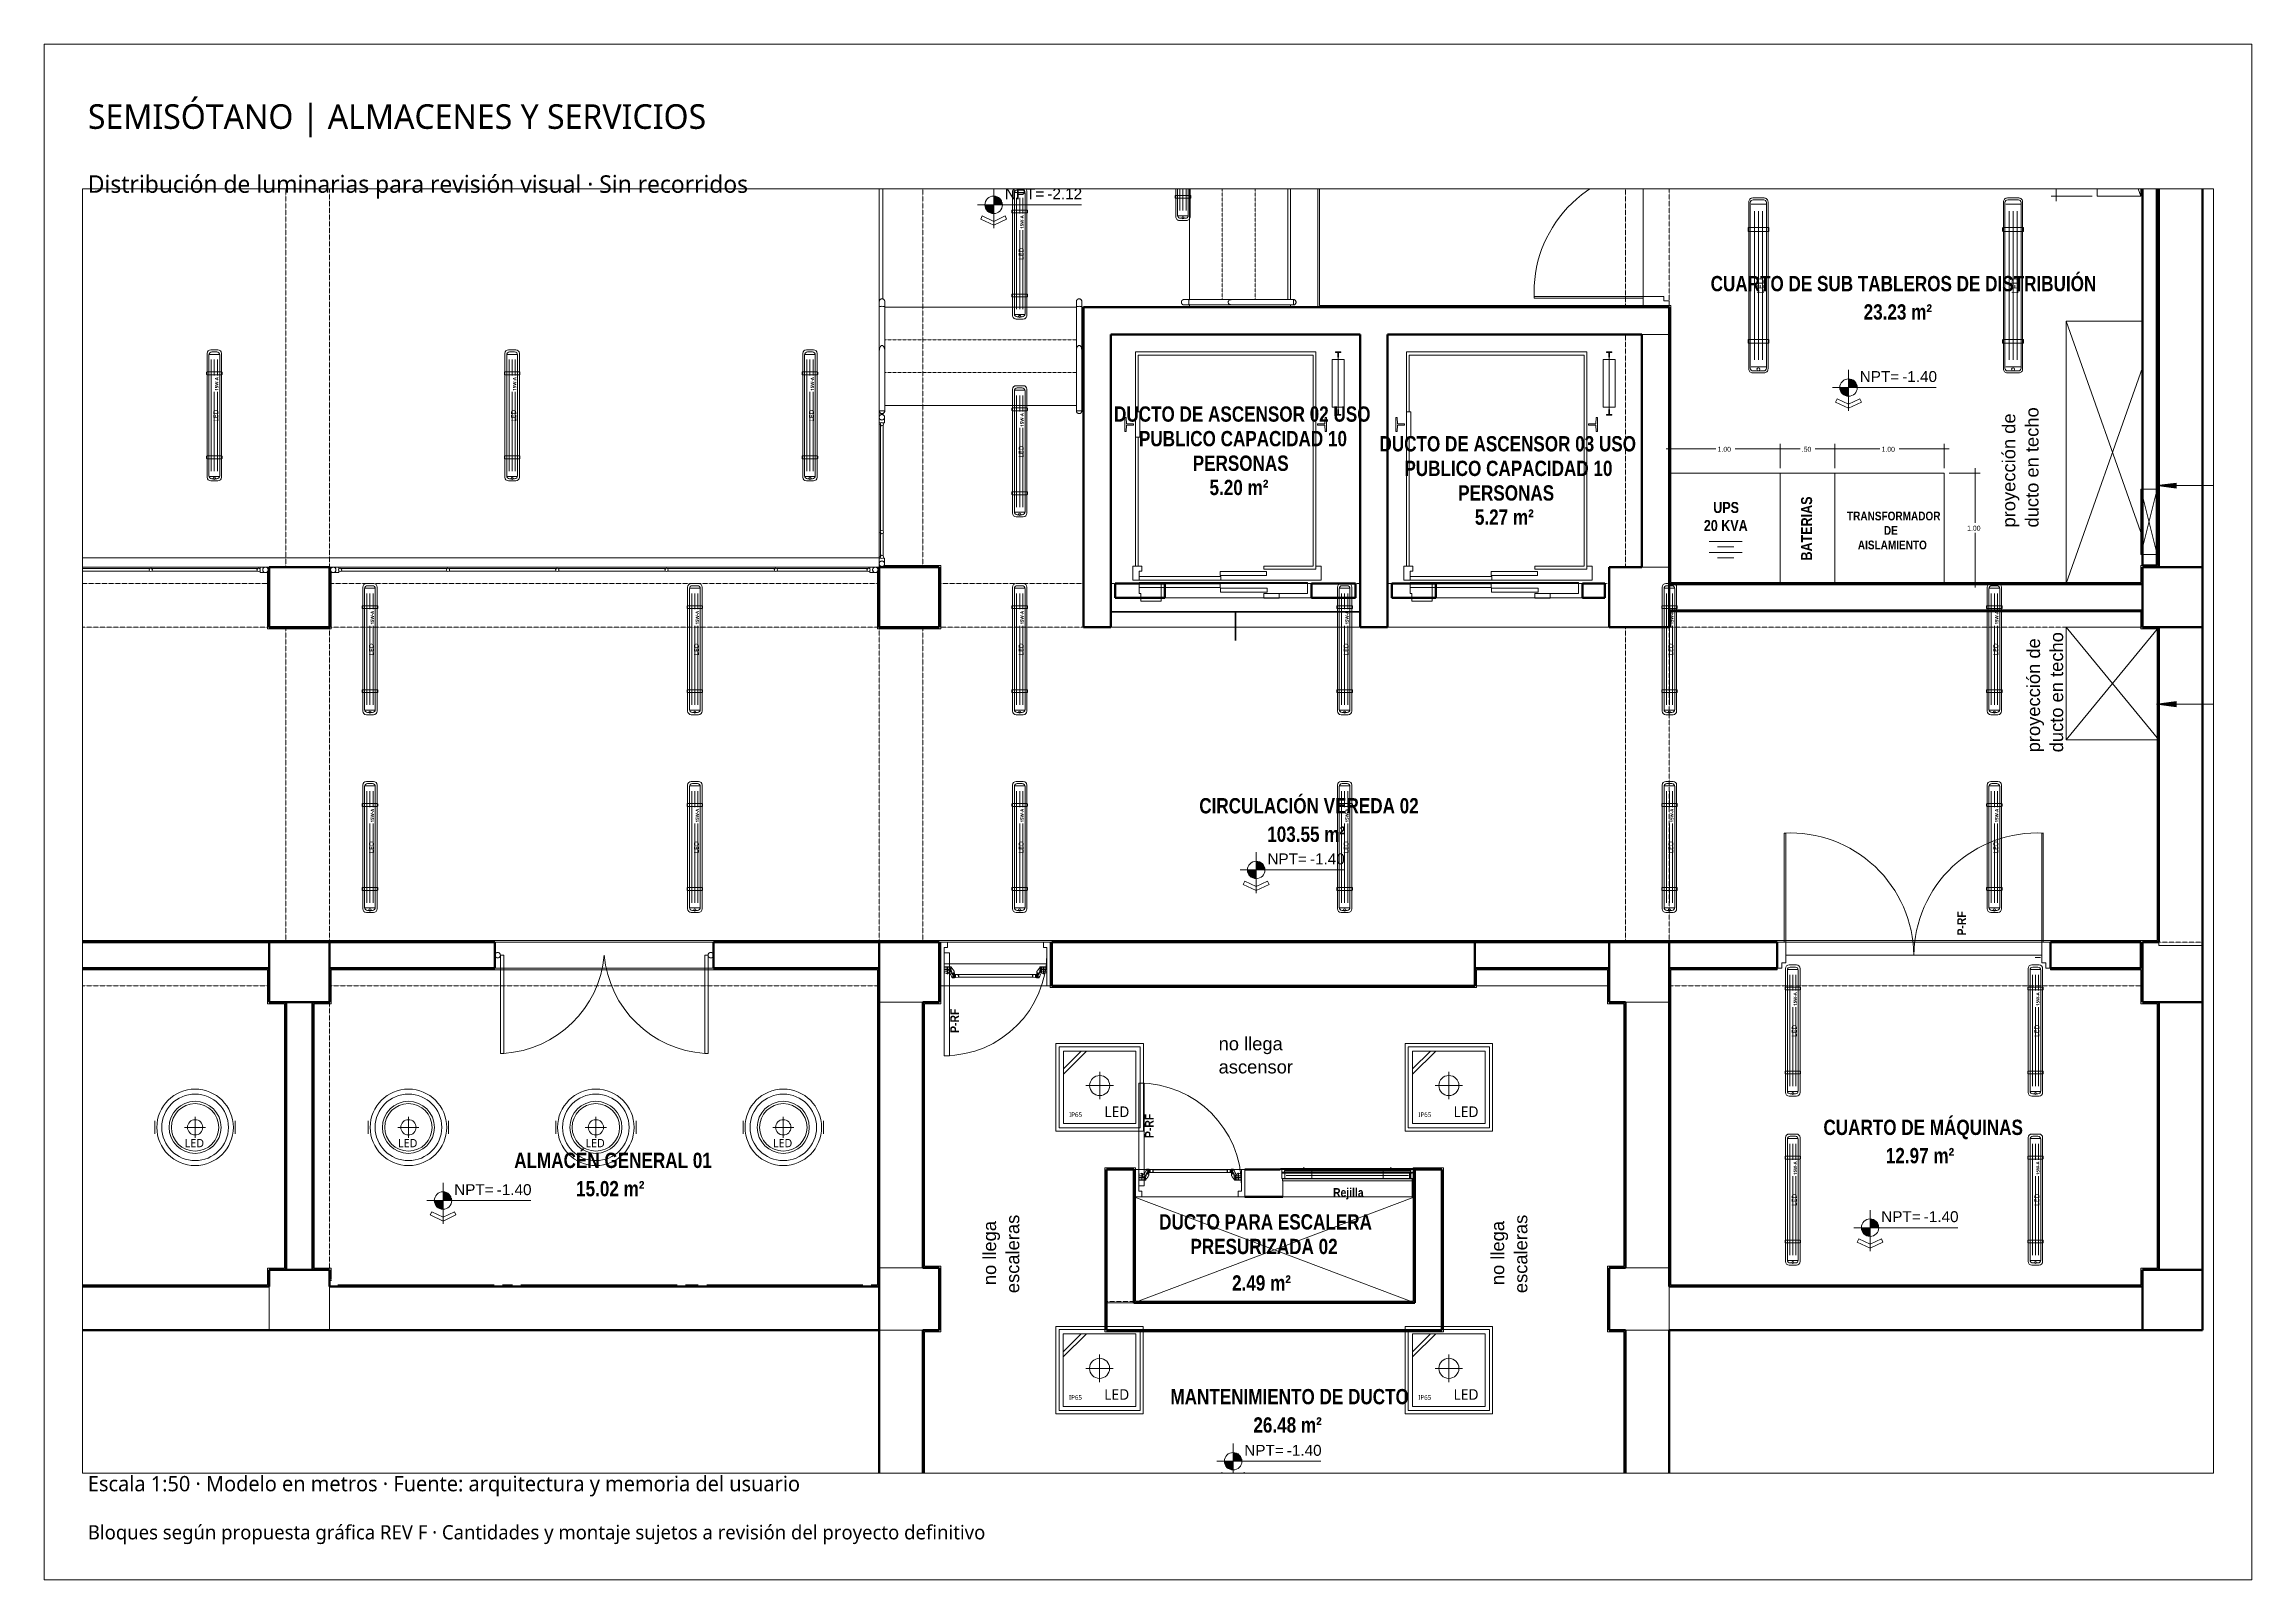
# Paper-space layout 'IE_DETALLE_SUR_A3' of a CAD drawing. Header units: metres, sheet in millimetres. Extents: x 8 to 412, y 8 to 289.
# The model-space entities are those that its viewports show. They can reach past a viewport. Long polylines and large blocks are cut down to what shows.
import ezdxf

# ---------------------------------------------------------------- set-up
doc = ezdxf.new("R2010")
doc.units = ezdxf.units.M
for name, pattern in [('Dash', [0.635, 0.3175, -0.3175]), ('Dash_2_', [0.635, 0.3175, -0.3175]), ('Derribado', [0.4, 0.28, -0.12]), ('Trazo pequeño', [0.3, 0.2, -0.1])]:
    doc.linetypes.add(name, pattern=pattern)
doc.layers.get('0').update_dxf_attribs({"color": 8})
doc.layers.get('Defpoints').update_dxf_attribs({"color": 8})
for name, color, linetype, lineweight in [('A-ANNO-NOTE', 8, 'Continuous', 9), ('A-AREA', 8, 'Continuous', 9), ('A-AREA-IDEN', 8, 'Continuous', 9), ('A-DETL', 8, 'Continuous', 9), ('A-DOOR', 8, 'Continuous', 9), ('A-DOOR-FRAM', 8, 'Continuous', 18), ('A-FLOR', 8, 'Continuous', 18), ('A-FLOR-HRAL', 8, 'Continuous', 9), ('A-GLAZ', 8, 'Continuous', 9), ('A-GLAZ-SILL', 8, 'Continuous', 9), ('A-SIGN', 8, 'Continuous', 9), ('A-WALL', 8, 'Continuous', 9), ('C-PROP-LINE', 8, 'Continuous', 9), ('G-ANNO-DIMS', 8, 'Continuous', 9), ('G-ANNO-TEXT', 8, 'Continuous', 9), ('I-WALL', 8, 'Continuous', 9), ('Q-SPCQ', 8, 'Continuous', 9), ('S-COLS', 8, 'Continuous', 9), ('S-STRS', 8, 'Continuous', 9)]:
    doc.layers.add(name, color=color, linetype=linetype, lineweight=lineweight)
for name, color, linetype, lineweight, true_color in [('IE-LAMINA', 5, 'Continuous', 18, 0x243849), ('IE-LUM-L-01', 5, 'Continuous', 18, 0x126b94), ('IE-LUM-L-01-15', 5, 'Continuous', 18, 0x126b94), ('IE-LUM-L-03-IP65', 5, 'Continuous', 18, 0x126b94), ('IE-LUM-L-04B', 5, 'Continuous', 18, 0x126b94)]:
    doc.layers.add(name, color=color, linetype=linetype, lineweight=lineweight, true_color=true_color)
doc.styles.add('Arial', font='arial.ttf', dxfattribs={"height": 0.12})
doc.styles.add('Arial Narrow_B_2', font='ARIALNB.TTF', dxfattribs={"height": 0.1})
doc.styles.add('Arial Narrow_B_3', font='ARIALNB.TTF', dxfattribs={"height": 0.08})
doc.styles.add('Arial_5', font='arial.ttf', dxfattribs={"height": 0.1})
doc.styles.add('Arial_6', font='arial.ttf', dxfattribs={"height": 0.045})
doc.styles.add('Arial_B', font='arialbd.ttf', dxfattribs={"width": 0.85, "height": 0.08})
doc.styles.add('Arial_B_3', font='arialbd.ttf', dxfattribs={"width": 0.8, "height": 0.14})
doc.styles.add('EI_LUM_BOLD', font='OpenSans-Semibold.ttf')
doc.styles.add('EI_LUM_REGULAR', font='OpenSans-Regular.ttf')

psp = doc.layouts.new('IE_DETALLE_SUR_A3')

# ---------------------------------------------------------------- texts
at = {"layer": 'IE-LAMINA', "width": 388, "attachment_point": 1, "style": 'EI_LUM_REGULAR'}
for s, insert, char_height in [('SEMISÓTANO | ALMACENES Y SERVICIOS', (16, 278), 4.5), ('Distribución de luminarias para revisión visual · Sin recorridos', (16, 265), 3.2), ('Escala 1:50 · Modelo en metros · Fuente: arquitectura y memoria del usuario', (16, 27), 2.8), ('Bloques según propuesta gráfica REV F · Cantidades y montaje sujetos a revisión del proyecto definitivo', (16, 18), 2.6)]:
    psp.add_mtext(s, dxfattribs=dict(at, insert=insert, char_height=char_height))

msp = doc.modelspace()

# ---------------------------------------------------------------- texts
at = {"layer": 'A-ANNO-NOTE', "char_height": 0.08, "width": 0.25895, "attachment_point": 1, "rotation": 90, "style": 'Arial_B'}
for insert in [(47.604, 8.045), (38.391, 7.154), (40.171, 6.192)]:
    msp.add_mtext('P-RF', dxfattribs=dict(at, insert=insert))
at = {"layer": 'A-ANNO-NOTE', "insert": (41.893, 5.734), "char_height": 0.08, "width": 0.31346, "attachment_point": 1, "style": 'Arial_B'}
msp.add_mtext('Rejilla', dxfattribs=at)
at = {"layer": 'A-AREA-IDEN', "char_height": 0.14, "attachment_point": 1, "style": 'Arial_B_3'}
for s, insert, width in [('103.55 m²', (38.903, 15.103), 0.84658), ('CUARTO DE SUB TABLEROS DE DISTRIBUIÓN', (45.348, 14.079), 4.13671), ('23.23 m²', (46.748, 13.82), 0.74397), ('DUCTO DE ASCENSOR 02 USO', (39.889, 12.886), 2.7578), ('PUBLICO CAPACIDAD 10', (40.117, 12.661), 2.21266), ('DUCTO DE ASCENSOR 03 USO', (42.318, 12.614), 2.7578), ('PERSONAS', (40.609, 12.436), 1.01975), ('PUBLICO CAPACIDAD 10', (42.546, 12.389), 2.21266), ('5.20 m²', (40.763, 12.214), 0.64135), ('PERSONAS', (43.038, 12.164), 1.01975), ('5.27 m²', (43.191, 11.943), 0.64135), ('CIRCULACIÓN VEREDA 02', (40.669, 9.302), 2.35375), ('103.55 m²', (41.291, 9.042), 0.84658), ('CUARTO DE MÁQUINAS', (46.38, 6.36), 2.12928), ('ALMACÉN GENERAL 01', (34.401, 6.058), 2.11645), ('12.97 m²', (46.951, 6.101), 0.74397), ('15.02 m²', (34.967, 5.799), 0.74397), ('DUCTO PARA ESCALERA', (40.302, 5.495), 2.25755), ('PRESURIZADA 02', (40.588, 5.27), 1.57131), ('2.49 m²', (40.969, 4.936), 0.64135), ('MANTENIMIENTO DE DUCTO', (40.405, 3.896), 2.58464), ('26.48 m²', (41.164, 3.637), 0.74397)]:
    msp.add_mtext(s, dxfattribs=dict(at, insert=insert, width=width))
at = {"layer": 'G-ANNO-TEXT', "attachment_point": 1, "rotation": 90}
for s, insert, char_height, width, style in [('proyección de ', (48.016, 11.778), 0.12, 1.427, 'Arial'), ('ducto en techo', (48.228, 11.778), 0.12, 1.44304, 'Arial'), ('BATERIAS', (46.176, 11.476), 0.1, 0.68945, 'Arial Narrow_B_2'), ('proyección de ', (48.242, 9.721), 0.12, 1.427, 'Arial'), ('ducto en techo', (48.453, 9.721), 0.12, 1.44304, 'Arial'), ('escaleras ', (38.902, 4.773), 0.12, 1.00211, 'Arial'), ('escaleras ', (43.551, 4.773), 0.12, 1.00211, 'Arial'), ('no llega ', (38.69, 4.846), 0.12, 0.82574, 'Arial'), ('no llega ', (43.339, 4.846), 0.12, 0.82574, 'Arial')]:
    msp.add_mtext(s, dxfattribs=dict(at, insert=insert, char_height=char_height, width=width, style=style))
at = {"layer": 'G-ANNO-TEXT', "attachment_point": 1}
for s, insert, char_height, width, style in [('1.00', (45.412, 12.516), 0.045, 0.16835, 'Arial_6'), ('.50', (46.182, 12.516), 0.045, 0.12025, 'Arial_6'), ('1.00', (46.912, 12.516), 0.045, 0.16835, 'Arial_6'), ('UPS', (45.372, 12.011), 0.1, 0.27257, 'Arial Narrow_B_2'), ('TRANSFORMADOR', (46.596, 11.923), 0.08, 0.95401, 'Arial Narrow_B_3'), ('20 KVA', (45.286, 11.846), 0.1, 0.48101, 'Arial Narrow_B_2'), ('DE', (46.933, 11.791), 0.08, 0.1443, 'Arial Narrow_B_3'), ('1.00', (47.695, 11.794), 0.045, 0.16835, 'Arial_6'), ('AISLAMIENTO', (46.695, 11.658), 0.08, 0.72152, 'Arial Narrow_B_3'), ('no llega ', (40.846, 7.115), 0.12, 0.82574, 'Arial'), ('ascensor', (40.846, 6.903), 0.12, 0.88987, 'Arial')]:
    msp.add_mtext(s, dxfattribs=dict(at, insert=insert, char_height=char_height, width=width, style=style))

# ---------------------------------------------------------------- blocks, each defined once
blk = doc.blocks.new('ARQ-P011PuertaEnmalladaTrenzada02Hojas - 2_0Mx2_425m-6088017-NIV_A_S01_SÓTANO 1')
at = {"layer": 'A-DOOR', "lineweight": 18}
for p, q in [((-0.95, 0), (-0.95, 0.899)), ((-0.92, 0.899), (-0.95, 0.899)), ((-0.92, 0), (-0.92, 0.899)), ((0.92, 0), (0.92, 0.899)), ((0.92, 0.899), (0.95, 0.899)), ((0.95, 0), (0.95, 0.899)), ((-0.95, 0), (-0.92, 0)), ((0.95, 0), (0.92, 0))]:
    blk.add_line(p, q, dxfattribs=at)
for centre, radius, start, end in [((-0.985, -0.088), 0.989, 5.1137, 86.2134), ((0.985, -0.088), 0.989, 93.7866, 174.8863), ((-0.975, 0), 0.025, 360, 180), ((-0.975, 0), 0.025, 145.3367, 180), ((-0.975, 0), 0.025, 180, 360), ((-0.975, 0), 0.025, 180, 214.6633), ((-0.975, 0), 0.025, 109.3015, 142.4111), ((-0.975, 0), 0.025, 75, 105), ((-0.975, 0), 0.025, 37.5889, 70.6985), ((-0.975, 0), 0.025, 0, 34.6633), ((-0.975, 0), 0.025, 325.3367, 0), ((0.975, 0), 0.025, 360, 180), ((0.975, 0), 0.025, 145.3367, 180), ((0.975, 0), 0.025, 109.3015, 142.4111), ((0.975, 0), 0.025, 75, 105), ((0.975, 0), 0.025, 37.5889, 70.6985), ((0.975, 0), 0.025, 360, 34.6633), ((-0.975, 0), 0.025, 217.5889, 250.6985), ((-0.975, 0), 0.025, 255, 285), ((-0.975, 0), 0.025, 289.3015, 322.4111), ((0.975, 0), 0.025, 180, 360), ((0.975, 0), 0.025, 180, 214.6633), ((0.975, 0), 0.025, 217.5889, 250.6985), ((0.975, 0), 0.025, 255, 288.5049), ((0.975, 0), 0.025, 289.3015, 322.4111), ((0.975, 0), 0.025, 325.3367, 360)]:
    blk.add_arc(centre, radius, start, end, dxfattribs=at)
blk = doc.blocks.new('Tipo de barandal superior - Barandal superior_interno_-4758553-NIV_A_S01_SÓTANO 1')
at = {"layer": 'A-FLOR-HRAL'}
for p, q in [((40.58, 13.864), (40.53, 13.864)), ((40.53, 13.814), (40.58, 13.814)), ((40.98, 13.864), (40.58, 13.864)), ((40.58, 13.814), (40.98, 13.814))]:
    blk.add_line(p, q, dxfattribs=at)
at = {"layer": 'A-FLOR-HRAL', "flags": 128}
blk.add_lwpolyline([(40.98, 13.864), (40.971, 13.864), (40.962, 13.862), (40.954, 13.86), (40.947, 13.858), (40.941, 13.854), (40.937, 13.85), (40.933, 13.846), (40.932, 13.841), (40.932, 13.837), (40.933, 13.832), (40.937, 13.828), (40.941, 13.824), (40.947, 13.821), (40.954, 13.818), (40.962, 13.816), (40.971, 13.815), (40.98, 13.814)], dxfattribs=at)
at = {"layer": 'A-FLOR-HRAL'}
blk.add_arc((41.53, 13.839), 0.025, 270, 90, dxfattribs=at)
for points, knots in [([(40.53, 13.814), (40.528, 13.814), (40.525, 13.815), (40.52, 13.816), (40.518, 13.817), (40.516, 13.818), (40.514, 13.82), (40.513, 13.821), (40.511, 13.823), (40.51, 13.824), (40.508, 13.827), (40.507, 13.83), (40.505, 13.834), (40.505, 13.839), (40.505, 13.845), (40.507, 13.849), (40.508, 13.852), (40.51, 13.854), (40.511, 13.856), (40.513, 13.857), (40.515, 13.859), (40.517, 13.861), (40.519, 13.862), (40.521, 13.862), (40.525, 13.864), (40.528, 13.864), (40.53, 13.864)], [0, 0, 0, 0, 0.083333, 0.125, 0.166667, 0.1875, 0.208333, 0.25, 0.270833, 0.291667, 0.333333, 0.375, 0.416667, 0.5, 0.583333, 0.625, 0.666667, 0.708333, 0.729167, 0.75, 0.791667, 0.833333, 0.854167, 0.875, 0.916667, 1, 1, 1, 1]), ([(40.58, 13.814), (40.579, 13.814), (40.578, 13.815), (40.576, 13.817), (40.575, 13.821), (40.574, 13.828), (40.573, 13.839), (40.574, 13.85), (40.575, 13.857), (40.576, 13.861), (40.578, 13.864), (40.579, 13.864), (40.58, 13.864)], [0, 0, 0, 0, 0.083333, 0.166667, 0.25, 0.333333, 0.5, 0.666667, 0.75, 0.833333, 0.916667, 1, 1, 1, 1]), ([(41.544, 13.86), (41.544, 13.86), (41.543, 13.861), (41.541, 13.862), (41.539, 13.862), (41.535, 13.864), (41.532, 13.864), (41.53, 13.864)], [0.807426, 0.807426, 0.807426, 0.807426, 0.8333333, 0.8541667, 0.875, 0.9166667, 1, 1, 1, 1]), ([(41.53, 13.814), (41.532, 13.814), (41.535, 13.815), (41.54, 13.816), (41.542, 13.817), (41.544, 13.818), (41.544, 13.818), (41.544, 13.819)], [0, 0, 0, 0, 0.0833333, 0.125, 0.1666667, 0.1875, 0.192574, 0.192574, 0.192574, 0.192574]), ([(41.554, 13.847), (41.553, 13.848), (41.553, 13.849), (41.552, 13.852), (41.55, 13.854), (41.549, 13.856), (41.547, 13.857), (41.546, 13.858), (41.545, 13.859)], [0.6072307, 0.6072307, 0.6072307, 0.6072307, 0.625, 0.6666667, 0.7083333, 0.7291667, 0.75, 0.7916667, 0.7916667, 0.7916667, 0.7916667]), ([(41.545, 13.819), (41.546, 13.82), (41.547, 13.821), (41.549, 13.823), (41.55, 13.824), (41.552, 13.827), (41.553, 13.829), (41.553, 13.83), (41.554, 13.831)], [0.2083333, 0.2083333, 0.2083333, 0.2083333, 0.25, 0.2708333, 0.2916667, 0.3333333, 0.375, 0.3927693, 0.3927693, 0.3927693, 0.3927693])]:
    blk.add_open_spline(points, degree=3, knots=knots, dxfattribs=at)
blk.add_open_spline([(41.554, 13.833), (41.555, 13.835), (41.555, 13.839), (41.555, 13.843), (41.554, 13.846)], degree=3, dxfattribs=at)
blk = doc.blocks.new('Tipo de barandal superior - Barandal superior_interno_-V24-NIV_A_S01_SÓTANO 1')
at = {"layer": 'A-FLOR-HRAL'}
for p, q in [((40.53, 13.864), (40.58, 13.864)), ((40.53, 13.814), (40.58, 13.814)), ((40.58, 13.864), (41.48, 13.864)), ((40.58, 13.814), (41.48, 13.814)), ((41.48, 13.864), (41.53, 13.864)), ((41.48, 13.814), (41.53, 13.814)), ((41.53, 13.864), (41.53, 13.814))]:
    blk.add_line(p, q, dxfattribs=at)
blk = doc.blocks.new('ARQ-PuertaCortafuegoConBarraAntipanico - Pcf_1_00x2_425-5780695-NIV_A_S01_SÓTANO 1')
at = {"layer": 'A-DOOR', "lineweight": 18}
for p, q in [((-0.47, 0.1), (-0.42, 0.1)), ((-0.47, -0.84), (-0.47, 0.1)), ((-0.42, 0.1), (-0.42, -0.84)), ((-0.442, -0.026), (-0.469, -0.026)), ((-0.442, -0.026), (-0.469, -0.026)), ((-0.469, -0.028), (-0.469, -0.026)), ((-0.442, -0.028), (-0.469, -0.028)), ((-0.469, -0.028), (-0.469, -0.03)), ((-0.469, -0.03), (-0.442, -0.03)), ((-0.469, -0.048), (-0.469, -0.03)), ((-0.442, -0.048), (-0.469, -0.048)), ((-0.469, -0.048), (-0.469, -0.054)), ((-0.442, -0.051), (-0.469, -0.054)), ((-0.469, -0.054), (-0.469, -0.067)), ((-0.442, -0.066), (-0.469, -0.067)), ((-0.469, -0.067), (-0.469, -0.078)), ((-0.442, -0.09), (-0.469, -0.078)), ((-0.442, -0.026), (-0.442, -0.028)), ((-0.441, -0.026), (-0.442, -0.026)), ((-0.442, -0.026), (-0.442, -0.026)), ((-0.442, -0.028), (-0.442, -0.026)), ((-0.442, -0.026), (-0.441, -0.026)), ((-0.442, -0.03), (-0.442, -0.028)), ((-0.442, -0.028), (-0.442, -0.028)), ((-0.441, -0.028), (-0.442, -0.028)), ((-0.442, -0.029), (-0.442, -0.03)), ((-0.442, -0.03), (-0.442, -0.048)), ((-0.442, -0.048), (-0.442, -0.03)), ((-0.441, -0.03), (-0.442, -0.03)), ((-0.442, -0.051), (-0.442, -0.048)), ((-0.442, -0.048), (-0.442, -0.051)), ((-0.441, -0.048), (-0.442, -0.048)), ((-0.442, -0.051), (-0.442, -0.049)), ((-0.442, -0.051), (-0.442, -0.066)), ((-0.442, -0.066), (-0.442, -0.051)), ((-0.442, -0.066), (-0.442, -0.082)), ((-0.441, -0.066), (-0.442, -0.066)), ((-0.442, -0.083), (-0.442, -0.082)), ((-0.442, -0.083), (-0.442, -0.09)), ((-0.442, -0.09), (-0.441, -0.09)), ((-0.441, -0.026), (-0.441, -0.028)), ((-0.441, -0.026), (-0.441, -0.026)), ((-0.42, -0.026), (-0.441, -0.026)), ((-0.441, -0.028), (-0.441, -0.026)), ((-0.42, -0.026), (-0.441, -0.026)), ((-0.441, -0.028), (-0.441, -0.028)), ((-0.441, -0.028), (-0.441, -0.03)), ((-0.42, -0.028), (-0.441, -0.028)), ((-0.441, -0.03), (-0.441, -0.029)), ((-0.441, -0.03), (-0.441, -0.048)), ((-0.441, -0.03), (-0.42, -0.03)), ((-0.441, -0.048), (-0.441, -0.03)), ((-0.441, -0.051), (-0.441, -0.048)), ((-0.441, -0.048), (-0.441, -0.051)), ((-0.42, -0.048), (-0.441, -0.048)), ((-0.441, -0.049), (-0.441, -0.051)), ((-0.441, -0.051), (-0.441, -0.066)), ((-0.441, -0.066), (-0.441, -0.051)), ((-0.42, -0.054), (-0.441, -0.051)), ((-0.441, -0.082), (-0.441, -0.066)), ((-0.435, -0.066), (-0.441, -0.066)), ((-0.42, -0.078), (-0.441, -0.09)), ((-0.441, -0.082), (-0.441, -0.083)), ((-0.441, -0.09), (-0.441, -0.083)), ((-0.435, -0.026), (-0.435, -0.027)), ((-0.424, -0.026), (-0.435, -0.026)), ((-0.435, -0.027), (-0.424, -0.027)), ((-0.435, -0.028), (-0.42, -0.028)), ((-0.435, -0.028), (-0.435, -0.028)), ((-0.42, -0.028), (-0.435, -0.028)), ((-0.435, -0.066), (-0.435, -0.058)), ((-0.424, -0.026), (-0.42, -0.026)), ((-0.42, -0.026), (-0.41, -0.026)), ((-0.42, -0.03), (-0.42, -0.028)), ((-0.42, -0.028), (-0.42, -0.028)), ((-0.42, -0.03), (-0.42, -0.048)), ((-0.42, -0.054), (-0.42, -0.048)), ((-0.42, -0.05), (-0.417, -0.05)), ((-0.42, -0.057), (-0.42, -0.054)), ((-0.42, -0.061), (-0.42, -0.063)), ((-0.42, -0.065), (-0.42, -0.076)), ((-0.42, -0.078), (-0.42, -0.076)), ((-0.417, -0.05), (-0.408, -0.05)), ((-0.401, -0.117), (-0.386, -0.117)), ((-0.395, -0.128), (-0.387, -0.128)), ((-0.387, -0.128), (-0.376, -0.128)), ((-0.386, -0.117), (-0.378, -0.117)), ((-0.385, -0.121), (-0.385, -0.079)), ((-0.378, -0.116), (-0.378, -0.073)), ((-0.369, -0.098), (-0.378, -0.097)), ((-0.376, -0.106), (-0.377, -0.099)), ((-0.376, -0.127), (-0.368, -0.125)), ((-0.376, -0.128), (-0.375, -0.126)), ((-0.375, -0.125), (-0.375, -0.125)), ((-0.366, -0.098), (-0.368, -0.098)), ((-0.365, -0.124), (-0.367, -0.124)), ((-0.342, -0.097), (-0.366, -0.098)), ((-0.341, -0.122), (-0.365, -0.124)), ((-0.342, -0.097), (-0.341, -0.098)), ((0.342, -0.098), (-0.341, -0.098)), ((-0.341, -0.102), (-0.341, -0.098)), ((-0.341, -0.121), (0.342, -0.121)), ((-0.341, -0.122), (-0.34, -0.122)), ((0.341, -0.122), (0.34, -0.121)), ((0.342, -0.097), (0.341, -0.097)), ((0.341, -0.122), (0.366, -0.124)), ((0.342, -0.097), (0.367, -0.097)), ((0.342, -0.098), (0.342, -0.104)), ((0.366, -0.124), (0.368, -0.124)), ((0.367, -0.097), (0.369, -0.098)), ((0.368, -0.124), (0.376, -0.125)), ((0.378, -0.097), (0.37, -0.097)), ((0.376, -0.117), (0.376, -0.123)), ((0.376, -0.125), (0.376, -0.123)), ((0.376, -0.125), (0.376, -0.125)), ((0.376, -0.126), (0.377, -0.128)), ((0.377, -0.096), (0.377, -0.097)), ((0.377, -0.128), (0.388, -0.128)), ((0.379, -0.073), (0.379, -0.116)), ((0.379, -0.117), (0.386, -0.117)), ((0.386, -0.079), (0.386, -0.121)), ((0.386, -0.117), (0.402, -0.117)), ((0.388, -0.128), (0.396, -0.128)), ((0.409, -0.05), (0.418, -0.05)), ((0.411, -0.026), (0.421, -0.026)), ((0.418, -0.05), (0.419, -0.05)), ((0.419, -0.06), (0.419, -0.028)), ((0.419, -0.028), (0.419, -0.028)), ((0.419, -0.06), (0.419, -0.062)), ((0.419, -0.062), (0.419, -0.067)), ((0.44, -0.066), (0.419, -0.067)), ((0.419, -0.067), (0.419, -0.072)), ((0.421, -0.026), (0.425, -0.026)), ((0.44, -0.028), (0.421, -0.028)), ((0.44, -0.051), (0.421, -0.054)), ((0.423, -0.027), (0.422, -0.027)), ((0.422, -0.03), (0.44, -0.03)), ((0.44, -0.09), (0.422, -0.079)), ((0.44, -0.026), (0.425, -0.026)), ((0.44, -0.026), (0.425, -0.026)), ((0.44, -0.048), (0.425, -0.048)), ((0.44, -0.026), (0.44, -0.028)), ((0.442, -0.026), (0.44, -0.026)), ((0.44, -0.026), (0.44, -0.026)), ((0.44, -0.028), (0.44, -0.026)), ((0.44, -0.026), (0.442, -0.026)), ((0.44, -0.03), (0.44, -0.028)), ((0.44, -0.028), (0.44, -0.028)), ((0.442, -0.028), (0.44, -0.028)), ((0.44, -0.029), (0.44, -0.03)), ((0.44, -0.03), (0.44, -0.048)), ((0.44, -0.048), (0.44, -0.03)), ((0.442, -0.03), (0.44, -0.03)), ((0.44, -0.051), (0.44, -0.048)), ((0.44, -0.048), (0.44, -0.051)), ((0.442, -0.048), (0.44, -0.048)), ((0.44, -0.051), (0.44, -0.049)), ((0.44, -0.051), (0.44, -0.066)), ((0.44, -0.066), (0.44, -0.051)), ((0.44, -0.066), (0.44, -0.082)), ((0.442, -0.066), (0.44, -0.066)), ((0.44, -0.083), (0.44, -0.082)), ((0.44, -0.083), (0.44, -0.09)), ((0.44, -0.09), (0.442, -0.09)), ((0.469, -0.026), (0.442, -0.026)), ((0.442, -0.028), (0.442, -0.026)), ((0.469, -0.026), (0.442, -0.026)), ((0.442, -0.026), (0.442, -0.028)), ((0.442, -0.026), (0.442, -0.026)), ((0.442, -0.028), (0.442, -0.03)), ((0.469, -0.028), (0.442, -0.028)), ((0.442, -0.028), (0.442, -0.028)), ((0.442, -0.03), (0.442, -0.029)), ((0.442, -0.048), (0.442, -0.03)), ((0.442, -0.03), (0.469, -0.03)), ((0.442, -0.03), (0.442, -0.048)), ((0.442, -0.048), (0.442, -0.049)), ((0.442, -0.048), (0.442, -0.051)), ((0.469, -0.048), (0.442, -0.048)), ((0.442, -0.051), (0.442, -0.048)), ((0.442, -0.066), (0.442, -0.051)), ((0.469, -0.054), (0.442, -0.051)), ((0.442, -0.051), (0.442, -0.066)), ((0.469, -0.067), (0.442, -0.066)), ((0.442, -0.082), (0.442, -0.066)), ((0.469, -0.078), (0.442, -0.09)), ((0.442, -0.082), (0.442, -0.083)), ((0.442, -0.09), (0.442, -0.083)), ((0.469, -0.026), (0.469, -0.028)), ((0.469, -0.03), (0.469, -0.028)), ((0.469, -0.03), (0.469, -0.048)), ((0.469, -0.054), (0.469, -0.048)), ((0.469, -0.067), (0.469, -0.054)), ((0.469, -0.078), (0.469, -0.067)), ((-0.42, -0.84), (-0.47, -0.84))]:
    blk.add_line(p, q, dxfattribs=at)
at = {"layer": 'A-DOOR', "lineweight": 18, "flags": 128}
for points in [[(-0.376, -0.096), (-0.377, -0.086), (-0.378, -0.075)], [(-0.378, -0.118), (-0.377, -0.126), (-0.376, -0.128)], [(-0.368, -0.098), (-0.369, -0.098), (-0.369, -0.098)], [(-0.367, -0.124), (-0.368, -0.124), (-0.368, -0.125)], [(-0.341, -0.098), (-0.339, -0.104), (-0.338, -0.107), (-0.337, -0.109)], [(-0.34, -0.122), (-0.338, -0.116), (-0.337, -0.112), (-0.337, -0.11)], [(0.341, -0.097), (0.339, -0.103), (0.338, -0.106), (0.338, -0.108)], [(0.34, -0.121), (0.338, -0.115), (0.338, -0.112), (0.338, -0.11)], [(0.368, -0.124), (0.368, -0.124), (0.368, -0.124)], [(0.369, -0.098), (0.37, -0.097), (0.37, -0.097)], [(0.379, -0.075), (0.378, -0.086), (0.377, -0.096)], [(0.377, -0.128), (0.378, -0.126), (0.379, -0.118)], [(0.419, -0.028), (0.42, -0.028), (0.421, -0.028)], [(0.422, -0.03), (0.423, -0.039), (0.425, -0.048)]]:
    blk.add_lwpolyline(points, dxfattribs=at)
at = {"layer": 'A-DOOR', "lineweight": 18}
blk.add_arc((-0.47, 0.1), 0.94, 270, 360, dxfattribs=at)
for centre, major_axis, start_param, end_param in [((-0.377, -0.112), (-0.0008, 0.015), 3.714192, 5.173676), ((-0.368, -0.111), (-0.0007, 0.0132), 3.714192, 6.855784), ((-0.369, -0.111), (-0.0007, 0.0135), 3.714192, 6.070386), ((-0.369, -0.111), (-0.0007, 0.0135), 6.222091, 6.277116), ((-0.368, -0.111), (-0.0007, 0.0132), 0.572599, 1.169929), ((-0.368, -0.111), (-0.0007, 0.0132), 1.972043, 3.714192), ((-0.369, -0.111), (-0.0007, 0.0135), 2.928793, 3.714192), ((-0.366, -0.111), (-0.0007, 0.0132), 6.280511, 6.855784), ((-0.366, -0.111), (-0.0007, 0.0132), 3.714192, 6.277935), ((-0.366, -0.111), (-0.0007, 0.0132), 0.572599, 3.144267), ((-0.366, -0.111), (-0.0007, 0.0132), 3.146843, 3.714192), ((-0.341, -0.11), (-0.0006, 0.0124), 3.714192, 6.283722), ((-0.34, -0.11), (-0.0006, 0.0119), 5.864478, 6.767088), ((-0.341, -0.11), (-0.0006, 0.0124), 2.928793, 3.714192), ((-0.34, -0.11), (-0.0006, 0.0119), 4.775232, 5.73224), ((-0.34, -0.11), (-0.0006, 0.0119), 3.714192, 4.733512), ((-0.34, -0.11), (-0.0006, 0.0119), 2.608853, 3.714192), ((0.341, -0.109), (0.0006, 0.0119), 0.550945, 1.44545), ((0.341, -0.109), (0.0006, 0.0119), 1.615892, 2.568994), ((0.341, -0.109), (0.0006, 0.0119), 2.572338, 3.354392), ((0.341, -0.109), (0.0006, 0.0119), 5.710586, 6.772268), ((0.342, -0.109), (0.0006, 0.0124), 6.282648, 7.826661), ((0.342, -0.109), (0.0006, 0.0124), 1.550882, 2.568994), ((0.342, -0.109), (0.0006, 0.0124), 2.568994, 3.354392), ((0.366, -0.111), (0.0007, 0.0132), 0.00525, 2.568994), ((0.366, -0.111), (0.0007, 0.0132), 2.568994, 3.136342), ((0.366, -0.111), (0.0007, 0.0132), 3.138918, 5.710586), ((0.366, -0.111), (0.0007, 0.0132), 5.710586, 6.28586), ((0.368, -0.111), (0.0007, 0.0132), 5.710586, 8.852179), ((0.368, -0.111), (0.0007, 0.0132), 2.568994, 4.311143), ((0.369, -0.111), (0.0007, 0.0135), 0.212799, 2.568994), ((0.369, -0.111), (0.0007, 0.0135), 2.568994, 3.354392), ((0.368, -0.111), (0.0007, 0.0132), 5.113256, 5.710586), ((0.369, -0.111), (0.0007, 0.0135), 0.002597, 0.061094), ((0.377, -0.111), (0.0007, 0.0141), 0.86827, 2.568994)]:
    blk.add_ellipse(centre, major_axis=major_axis, ratio=0.032529, start_param=start_param, end_param=end_param, dxfattribs=at)
for points in [[(-0.42, -0.057), (-0.422, -0.057), (-0.428, -0.057), (-0.433, -0.058), (-0.435, -0.058)], [(-0.435, -0.066), (-0.435, -0.07), (-0.435, -0.076), (-0.435, -0.083), (-0.435, -0.085), (-0.435, -0.086)], [(-0.435, -0.086), (-0.433, -0.084), (-0.428, -0.081), (-0.423, -0.078), (-0.42, -0.076)], [(-0.424, -0.028), (-0.424, -0.027), (-0.424, -0.027), (-0.424, -0.026)], [(-0.424, -0.026), (-0.424, -0.026), (-0.424, -0.026), (-0.424, -0.026), (-0.424, -0.026)], [(-0.421, -0.062), (-0.421, -0.061), (-0.421, -0.059), (-0.422, -0.058)], [(-0.421, -0.065), (-0.421, -0.065), (-0.421, -0.064), (-0.421, -0.063), (-0.421, -0.062)], [(-0.42, -0.027), (-0.42, -0.027), (-0.42, -0.026), (-0.42, -0.026)], [(-0.42, -0.026), (-0.42, -0.026), (-0.42, -0.027), (-0.42, -0.027)], [(-0.412, -0.065), (-0.413, -0.063), (-0.415, -0.058), (-0.417, -0.052), (-0.417, -0.05)], [(-0.417, -0.05), (-0.417, -0.052), (-0.415, -0.058), (-0.413, -0.063), (-0.412, -0.065)], [(-0.404, -0.111), (-0.406, -0.107), (-0.41, -0.1), (-0.412, -0.094), (-0.414, -0.09)], [(-0.398, -0.09), (-0.401, -0.087), (-0.406, -0.079), (-0.41, -0.07), (-0.412, -0.065)], [(-0.412, -0.065), (-0.41, -0.07), (-0.406, -0.079), (-0.401, -0.087), (-0.398, -0.09)], [(-0.41, -0.026), (-0.41, -0.026), (-0.41, -0.027), (-0.411, -0.029), (-0.411, -0.031), (-0.411, -0.033), (-0.41, -0.034)], [(-0.394, -0.046), (-0.396, -0.043), (-0.401, -0.037), (-0.406, -0.03), (-0.409, -0.027), (-0.41, -0.026)], [(-0.41, -0.034), (-0.41, -0.035), (-0.41, -0.039), (-0.409, -0.044), (-0.408, -0.048), (-0.408, -0.05)], [(-0.408, -0.05), (-0.407, -0.052), (-0.406, -0.058), (-0.404, -0.063), (-0.403, -0.065)], [(-0.403, -0.114), (-0.403, -0.113), (-0.404, -0.112), (-0.404, -0.111), (-0.404, -0.111)], [(-0.403, -0.065), (-0.401, -0.07), (-0.398, -0.079), (-0.393, -0.087), (-0.391, -0.09)], [(-0.402, -0.116), (-0.402, -0.115), (-0.402, -0.115), (-0.402, -0.114), (-0.403, -0.114)], [(-0.401, -0.117), (-0.401, -0.117), (-0.401, -0.116), (-0.402, -0.116), (-0.402, -0.116)], [(-0.395, -0.128), (-0.396, -0.128), (-0.397, -0.127), (-0.399, -0.123), (-0.4, -0.119), (-0.401, -0.117)], [(-0.394, -0.096), (-0.395, -0.095), (-0.396, -0.093), (-0.397, -0.091), (-0.398, -0.09)], [(-0.398, -0.09), (-0.397, -0.091), (-0.396, -0.093), (-0.395, -0.095), (-0.394, -0.096)], [(-0.382, -0.063), (-0.384, -0.06), (-0.388, -0.054), (-0.392, -0.049), (-0.394, -0.046)], [(-0.387, -0.111), (-0.387, -0.108), (-0.389, -0.103), (-0.392, -0.098), (-0.394, -0.096)], [(-0.394, -0.096), (-0.392, -0.098), (-0.389, -0.103), (-0.387, -0.108), (-0.387, -0.111)], [(-0.391, -0.09), (-0.389, -0.093), (-0.387, -0.097), (-0.384, -0.102), (-0.382, -0.104)], [(-0.387, -0.111), (-0.387, -0.111), (-0.387, -0.111), (-0.387, -0.111), (-0.387, -0.111)], [(-0.387, -0.111), (-0.387, -0.112), (-0.386, -0.114), (-0.386, -0.116), (-0.386, -0.117)], [(-0.387, -0.111), (-0.387, -0.111), (-0.387, -0.111), (-0.387, -0.111), (-0.387, -0.111)], [(-0.387, -0.128), (-0.387, -0.128), (-0.386, -0.127), (-0.386, -0.125), (-0.385, -0.123)], [(-0.386, -0.123), (-0.386, -0.125), (-0.386, -0.127), (-0.387, -0.128), (-0.387, -0.128)], [(-0.385, -0.12), (-0.385, -0.119), (-0.385, -0.118), (-0.386, -0.117)], [(-0.386, -0.117), (-0.386, -0.118), (-0.385, -0.12), (-0.385, -0.122), (-0.386, -0.123)], [(-0.385, -0.123), (-0.385, -0.122), (-0.385, -0.122), (-0.385, -0.121)], [(-0.379, -0.069), (-0.379, -0.068), (-0.38, -0.066), (-0.381, -0.064), (-0.382, -0.063)], [(-0.382, -0.104), (-0.381, -0.105), (-0.38, -0.107), (-0.379, -0.11), (-0.379, -0.111)], [(-0.378, -0.072), (-0.378, -0.071), (-0.378, -0.07), (-0.379, -0.069)], [(-0.379, -0.111), (-0.379, -0.112), (-0.378, -0.114), (-0.378, -0.116), (-0.378, -0.117)], [(-0.378, -0.117), (-0.378, -0.117), (-0.378, -0.117), (-0.378, -0.117), (-0.378, -0.118)], [(0.383, -0.063), (0.382, -0.064), (0.381, -0.066), (0.38, -0.068), (0.379, -0.069)], [(0.379, -0.069), (0.379, -0.07), (0.379, -0.071), (0.379, -0.072)], [(0.379, -0.117), (0.379, -0.116), (0.379, -0.114), (0.379, -0.112), (0.38, -0.111)], [(0.379, -0.118), (0.379, -0.117), (0.379, -0.117), (0.379, -0.117), (0.379, -0.117)], [(0.38, -0.111), (0.38, -0.11), (0.381, -0.107), (0.382, -0.105), (0.383, -0.104)], [(0.395, -0.046), (0.393, -0.049), (0.389, -0.054), (0.385, -0.06), (0.383, -0.063)], [(0.383, -0.104), (0.384, -0.102), (0.387, -0.097), (0.39, -0.093), (0.392, -0.09)], [(0.387, -0.111), (0.387, -0.112), (0.387, -0.114), (0.386, -0.116), (0.386, -0.117)], [(0.386, -0.117), (0.387, -0.116), (0.387, -0.114), (0.387, -0.112), (0.387, -0.111)], [(0.386, -0.117), (0.386, -0.118), (0.386, -0.119), (0.386, -0.12)], [(0.386, -0.123), (0.386, -0.122), (0.386, -0.12), (0.386, -0.118), (0.386, -0.117)], [(0.386, -0.121), (0.386, -0.122), (0.386, -0.122), (0.386, -0.123)], [(0.386, -0.123), (0.386, -0.125), (0.387, -0.127), (0.387, -0.128), (0.388, -0.128)], [(0.388, -0.128), (0.388, -0.128), (0.387, -0.127), (0.387, -0.125), (0.386, -0.123)], [(0.395, -0.096), (0.393, -0.098), (0.39, -0.103), (0.388, -0.108), (0.387, -0.111)], [(0.387, -0.111), (0.387, -0.111), (0.387, -0.111), (0.387, -0.111), (0.387, -0.111)], [(0.387, -0.111), (0.387, -0.111), (0.387, -0.111), (0.387, -0.111), (0.388, -0.111)], [(0.388, -0.111), (0.388, -0.108), (0.39, -0.103), (0.393, -0.098), (0.395, -0.096)], [(0.392, -0.09), (0.394, -0.087), (0.398, -0.079), (0.402, -0.07), (0.404, -0.065)], [(0.411, -0.026), (0.41, -0.027), (0.407, -0.03), (0.401, -0.037), (0.397, -0.043), (0.395, -0.046)], [(0.399, -0.09), (0.398, -0.091), (0.397, -0.093), (0.395, -0.095), (0.395, -0.096)], [(0.395, -0.096), (0.395, -0.095), (0.397, -0.093), (0.398, -0.091), (0.399, -0.09)], [(0.402, -0.117), (0.401, -0.119), (0.399, -0.123), (0.397, -0.127), (0.396, -0.128), (0.396, -0.128)], [(0.413, -0.065), (0.411, -0.07), (0.406, -0.079), (0.401, -0.087), (0.399, -0.09)], [(0.399, -0.09), (0.402, -0.087), (0.407, -0.079), (0.411, -0.07), (0.413, -0.065)], [(0.403, -0.114), (0.403, -0.114), (0.403, -0.115), (0.402, -0.115), (0.402, -0.116)], [(0.402, -0.116), (0.402, -0.116), (0.402, -0.116), (0.402, -0.117), (0.402, -0.117)], [(0.405, -0.111), (0.405, -0.111), (0.404, -0.112), (0.404, -0.113), (0.403, -0.114)], [(0.404, -0.065), (0.404, -0.063), (0.406, -0.058), (0.408, -0.052), (0.409, -0.05)], [(0.415, -0.09), (0.413, -0.094), (0.41, -0.1), (0.407, -0.107), (0.405, -0.111)], [(0.409, -0.05), (0.409, -0.048), (0.41, -0.044), (0.411, -0.039), (0.411, -0.035), (0.411, -0.034)], [(0.411, -0.034), (0.411, -0.033), (0.411, -0.031), (0.411, -0.029), (0.411, -0.027), (0.411, -0.026), (0.411, -0.026)], [(0.418, -0.05), (0.417, -0.052), (0.415, -0.058), (0.414, -0.063), (0.413, -0.065)], [(0.413, -0.065), (0.414, -0.063), (0.416, -0.058), (0.417, -0.052), (0.418, -0.05)], [(0.418, -0.05), (0.419, -0.048), (0.419, -0.046), (0.419, -0.044)], [(0.421, -0.054), (0.421, -0.055), (0.42, -0.057), (0.42, -0.059), (0.419, -0.06)], [(0.419, -0.072), (0.42, -0.074), (0.421, -0.077), (0.422, -0.079), (0.422, -0.079)], [(0.421, -0.026), (0.421, -0.026), (0.421, -0.027), (0.421, -0.027)], [(0.421, -0.027), (0.421, -0.027), (0.421, -0.026), (0.421, -0.026)], [(0.421, -0.028), (0.421, -0.028), (0.421, -0.028), (0.422, -0.029), (0.422, -0.029), (0.422, -0.03)], [(0.425, -0.048), (0.424, -0.049), (0.424, -0.05), (0.422, -0.052), (0.422, -0.054), (0.421, -0.054)], [(0.425, -0.026), (0.425, -0.027), (0.425, -0.027), (0.425, -0.027)], [(0.425, -0.026), (0.425, -0.026), (0.425, -0.026), (0.425, -0.026), (0.425, -0.026)], [(0.425, -0.026), (0.425, -0.026), (0.425, -0.026), (0.425, -0.026)]]:
    blk.add_open_spline(points, degree=3, dxfattribs=at)
for points, knots in [([(-0.417, -0.05), (-0.418, -0.048), (-0.419, -0.044), (-0.419, -0.04), (-0.42, -0.037), (-0.42, -0.036)], [0, 0, 0, 0, 0.3333333, 0.6666667, 0.8492094, 0.8492094, 0.8492094, 0.8492094]), ([(-0.42, -0.037), (-0.42, -0.038), (-0.419, -0.04), (-0.419, -0.044), (-0.418, -0.048), (-0.417, -0.05)], [0.2039834, 0.2039834, 0.2039834, 0.2039834, 0.3333333, 0.6666667, 1, 1, 1, 1]), ([(-0.414, -0.09), (-0.415, -0.087), (-0.418, -0.08), (-0.419, -0.072), (-0.42, -0.069)], [0, 0, 0, 0, 0.5, 0.8628194, 0.8628194, 0.8628194, 0.8628194]), ([(-0.386, -0.116), (-0.386, -0.116), (-0.386, -0.114), (-0.386, -0.112), (-0.387, -0.111)], [0.11269, 0.11269, 0.11269, 0.11269, 0.5, 1, 1, 1, 1]), ([(0.42, -0.073), (0.419, -0.075), (0.418, -0.081), (0.416, -0.087), (0.415, -0.09)], [0.2898785, 0.2898785, 0.2898785, 0.2898785, 0.5, 1, 1, 1, 1]), ([(0.42, -0.043), (0.419, -0.044), (0.419, -0.046), (0.418, -0.048), (0.418, -0.05)], [0.5889567, 0.5889567, 0.5889567, 0.5889567, 0.6666667, 1, 1, 1, 1])]:
    blk.add_open_spline(points, degree=3, knots=knots, dxfattribs=at)
at = {"layer": 'A-DOOR-FRAM'}
for p, q in [((-0.44, 0.2), (-0.5, 0.2)), ((-0.5, 0.2), (-0.5, -0.2)), ((-0.47, -0.2), (-0.47, 0.15)), ((-0.47, 0.15), (-0.44, 0.15)), ((-0.44, 0.15), (-0.44, 0.2)), ((0.5, 0.2), (0.44, 0.2)), ((0.44, 0.2), (0.44, 0.15)), ((0.44, 0.15), (0.47, 0.15)), ((0.47, 0.15), (0.47, -0.2)), ((0.5, -0.2), (0.5, 0.2)), ((-0.5, -0.2), (-0.47, -0.2)), ((0.47, -0.2), (0.5, -0.2))]:
    blk.add_line(p, q, dxfattribs=at)
blk = doc.blocks.new('Tipo de barandal superior - Barandal superior_interno_-5210236-NIV_A_S01_SÓTANO 1')
at = {"layer": 'A-FLOR-HRAL'}
for p, q in [((37.741, 13.845), (37.741, 13.795)), ((37.741, 13.795), (37.741, 13.395)), ((37.791, 13.795), (37.791, 13.845)), ((37.791, 13.395), (37.791, 13.795))]:
    blk.add_line(p, q, dxfattribs=at)
at = {"layer": 'A-FLOR-HRAL', "flags": 128}
blk.add_lwpolyline([(37.791, 13.395), (37.791, 13.404), (37.789, 13.413), (37.787, 13.421), (37.785, 13.428), (37.781, 13.434), (37.777, 13.438), (37.773, 13.442), (37.768, 13.443), (37.764, 13.443), (37.759, 13.442), (37.755, 13.438), (37.751, 13.434), (37.748, 13.428), (37.745, 13.421), (37.743, 13.413), (37.742, 13.404), (37.741, 13.395)], dxfattribs=at)
at = {"layer": 'A-FLOR-HRAL'}
blk.add_arc((37.766, 12.845), 0.025, 180, 0, dxfattribs=at)
for points, knots in [([(37.741, 13.845), (37.741, 13.847), (37.742, 13.85), (37.743, 13.855), (37.744, 13.857), (37.745, 13.859), (37.747, 13.861), (37.748, 13.862), (37.75, 13.864), (37.751, 13.865), (37.754, 13.867), (37.757, 13.868), (37.761, 13.87), (37.766, 13.87), (37.772, 13.87), (37.776, 13.868), (37.779, 13.867), (37.781, 13.865), (37.783, 13.864), (37.784, 13.862), (37.786, 13.86), (37.788, 13.858), (37.789, 13.856), (37.79, 13.854), (37.791, 13.85), (37.791, 13.847), (37.791, 13.845)], [0, 0, 0, 0, 0.083333, 0.125, 0.166667, 0.1875, 0.208333, 0.25, 0.270833, 0.291667, 0.333333, 0.375, 0.416667, 0.5, 0.583333, 0.625, 0.666667, 0.708333, 0.729167, 0.75, 0.791667, 0.833333, 0.854167, 0.875, 0.916667, 1, 1, 1, 1]), ([(37.741, 13.795), (37.741, 13.796), (37.742, 13.797), (37.744, 13.799), (37.748, 13.8), (37.755, 13.801), (37.766, 13.802), (37.777, 13.801), (37.784, 13.8), (37.788, 13.799), (37.791, 13.797), (37.791, 13.796), (37.791, 13.795)], [0, 0, 0, 0, 0.083333, 0.166667, 0.25, 0.333333, 0.5, 0.666667, 0.75, 0.833333, 0.916667, 1, 1, 1, 1]), ([(37.741, 12.845), (37.741, 12.843), (37.742, 12.84), (37.743, 12.835), (37.744, 12.833), (37.745, 12.831), (37.746, 12.831), (37.746, 12.831)], [0, 0, 0, 0, 0.0833333, 0.125, 0.1666667, 0.1875, 0.192574, 0.192574, 0.192574, 0.192574]), ([(37.746, 12.83), (37.747, 12.829), (37.748, 12.828), (37.75, 12.826), (37.751, 12.825), (37.754, 12.823), (37.756, 12.822), (37.757, 12.822), (37.758, 12.821)], [0.2083333, 0.2083333, 0.2083333, 0.2083333, 0.25, 0.2708333, 0.2916667, 0.3333333, 0.375, 0.3927693, 0.3927693, 0.3927693, 0.3927693]), ([(37.774, 12.821), (37.775, 12.822), (37.776, 12.822), (37.779, 12.823), (37.781, 12.825), (37.783, 12.826), (37.784, 12.828), (37.785, 12.829), (37.786, 12.83)], [0.6072307, 0.6072307, 0.6072307, 0.6072307, 0.625, 0.6666667, 0.7083333, 0.7291667, 0.75, 0.7916667, 0.7916667, 0.7916667, 0.7916667]), ([(37.787, 12.831), (37.787, 12.831), (37.788, 12.832), (37.789, 12.834), (37.79, 12.836), (37.791, 12.84), (37.791, 12.843), (37.791, 12.845)], [0.807426, 0.807426, 0.807426, 0.807426, 0.8333333, 0.8541667, 0.875, 0.9166667, 1, 1, 1, 1])]:
    blk.add_open_spline(points, degree=3, knots=knots, dxfattribs=at)
blk.add_open_spline([(37.76, 12.821), (37.762, 12.82), (37.766, 12.82), (37.771, 12.82), (37.773, 12.821)], degree=3, dxfattribs=at)
blk = doc.blocks.new('Tipo de barandal superior - Barandal superior_interno_-V27-NIV_A_S01_SÓTANO 1')
at = {"layer": 'A-FLOR-HRAL'}
for p, q in [((37.741, 13.845), (37.741, 13.795)), ((37.741, 13.795), (37.741, 12.895)), ((37.791, 13.845), (37.791, 13.795)), ((37.791, 13.795), (37.791, 12.895)), ((37.741, 12.895), (37.741, 12.845)), ((37.791, 12.845), (37.741, 12.845)), ((37.791, 12.895), (37.791, 12.845))]:
    blk.add_line(p, q, dxfattribs=at)
blk = doc.blocks.new('Tipo de barandal superior - Barandal superior_interno_-5210253-NIV_A_S01_SÓTANO 1')
at = {"layer": 'A-FLOR-HRAL'}
for p, q in [((39.545, 13.845), (39.545, 13.795)), ((39.545, 13.795), (39.545, 13.395)), ((39.595, 13.795), (39.595, 13.845)), ((39.595, 13.395), (39.595, 13.795))]:
    blk.add_line(p, q, dxfattribs=at)
at = {"layer": 'A-FLOR-HRAL', "flags": 128}
blk.add_lwpolyline([(39.595, 13.395), (39.594, 13.404), (39.593, 13.413), (39.591, 13.421), (39.588, 13.428), (39.585, 13.434), (39.581, 13.438), (39.576, 13.442), (39.572, 13.443), (39.567, 13.443), (39.563, 13.442), (39.558, 13.438), (39.555, 13.434), (39.551, 13.428), (39.548, 13.421), (39.546, 13.413), (39.545, 13.404), (39.545, 13.395)], dxfattribs=at)
at = {"layer": 'A-FLOR-HRAL'}
blk.add_arc((39.57, 12.845), 0.025, 180, 0, dxfattribs=at)
for points, knots in [([(39.545, 13.845), (39.545, 13.847), (39.545, 13.85), (39.546, 13.855), (39.548, 13.857), (39.549, 13.859), (39.55, 13.861), (39.552, 13.862), (39.553, 13.864), (39.555, 13.865), (39.557, 13.867), (39.56, 13.868), (39.564, 13.87), (39.57, 13.87), (39.575, 13.87), (39.579, 13.868), (39.582, 13.867), (39.584, 13.865), (39.586, 13.864), (39.588, 13.862), (39.589, 13.86), (39.591, 13.858), (39.592, 13.856), (39.593, 13.854), (39.594, 13.85), (39.595, 13.847), (39.595, 13.845)], [0, 0, 0, 0, 0.083333, 0.125, 0.166667, 0.1875, 0.208333, 0.25, 0.270833, 0.291667, 0.333333, 0.375, 0.416667, 0.5, 0.583333, 0.625, 0.666667, 0.708333, 0.729167, 0.75, 0.791667, 0.833333, 0.854167, 0.875, 0.916667, 1, 1, 1, 1]), ([(39.545, 13.795), (39.545, 13.796), (39.545, 13.797), (39.548, 13.799), (39.552, 13.8), (39.559, 13.801), (39.57, 13.802), (39.58, 13.801), (39.587, 13.8), (39.591, 13.799), (39.594, 13.797), (39.595, 13.796), (39.595, 13.795)], [0, 0, 0, 0, 0.083333, 0.166667, 0.25, 0.333333, 0.5, 0.666667, 0.75, 0.833333, 0.916667, 1, 1, 1, 1]), ([(39.545, 12.845), (39.545, 12.843), (39.545, 12.84), (39.546, 12.835), (39.548, 12.833), (39.549, 12.831), (39.549, 12.831), (39.549, 12.831)], [0, 0, 0, 0, 0.0833333, 0.125, 0.1666667, 0.1875, 0.192574, 0.192574, 0.192574, 0.192574]), ([(39.55, 12.83), (39.55, 12.829), (39.552, 12.828), (39.553, 12.826), (39.555, 12.825), (39.557, 12.823), (39.559, 12.822), (39.561, 12.822), (39.561, 12.821)], [0.2083333, 0.2083333, 0.2083333, 0.2083333, 0.25, 0.2708333, 0.2916667, 0.3333333, 0.375, 0.3927693, 0.3927693, 0.3927693, 0.3927693]), ([(39.578, 12.821), (39.578, 12.822), (39.58, 12.822), (39.582, 12.823), (39.584, 12.825), (39.586, 12.826), (39.588, 12.828), (39.589, 12.829), (39.589, 12.83)], [0.6072307, 0.6072307, 0.6072307, 0.6072307, 0.625, 0.6666667, 0.7083333, 0.7291667, 0.75, 0.7916667, 0.7916667, 0.7916667, 0.7916667]), ([(39.59, 12.831), (39.591, 12.831), (39.591, 12.832), (39.592, 12.834), (39.593, 12.836), (39.594, 12.84), (39.595, 12.843), (39.595, 12.845)], [0.807426, 0.807426, 0.807426, 0.807426, 0.8333333, 0.8541667, 0.875, 0.9166667, 1, 1, 1, 1])]:
    blk.add_open_spline(points, degree=3, knots=knots, dxfattribs=at)
blk.add_open_spline([(39.563, 12.821), (39.565, 12.82), (39.57, 12.82), (39.574, 12.82), (39.576, 12.821)], degree=3, dxfattribs=at)
blk = doc.blocks.new('Tipo de barandal superior - Barandal superior_interno_-V28-NIV_A_S01_SÓTANO 1')
at = {"layer": 'A-FLOR-HRAL'}
for p, q in [((39.5446, 13.845), (39.5446, 13.795)), ((39.5446, 13.795), (39.5446, 12.895)), ((39.5946, 13.845), (39.5946, 13.795)), ((39.5946, 13.795), (39.5946, 12.895)), ((39.5446, 12.895), (39.5446, 12.845)), ((39.5946, 12.845), (39.5446, 12.845)), ((39.5946, 12.895), (39.5946, 12.845))]:
    blk.add_line(p, q, dxfattribs=at)
blk = doc.blocks.new('Barandilla - 30mm-3154957-NIV_A_S01_SÓTANO 1')
at = {"layer": 'A-FLOR-HRAL'}
for start, end in [(0, 180), (180, 360)]:
    blk.add_arc((0, 0), 0.015, start, end, dxfattribs=at)
blk = doc.blocks.new('Barandilla - Barandilla-5307403-NIV_A_S01_SÓTANO 1')
at = {"layer": 'A-FLOR-HRAL'}
for p, q in [((32.8, 11.403), (32.795, 11.403)), ((32.795, 11.403), (32.795, 11.399)), ((32.795, 11.383), (32.795, 11.377)), ((32.795, 11.377), (32.801, 11.377)), ((33.788, 11.403), (32.814, 11.403)), ((32.815, 11.377), (33.789, 11.377)), ((34.788, 11.403), (33.801, 11.403)), ((33.803, 11.377), (34.789, 11.377)), ((35.788, 11.403), (34.801, 11.403)), ((34.803, 11.377), (35.789, 11.377)), ((36.788, 11.403), (35.801, 11.403)), ((35.803, 11.377), (36.789, 11.377)), ((37.635, 11.403), (36.801, 11.403)), ((36.803, 11.377), (37.636, 11.377)), ((37.655, 11.403), (37.649, 11.403)), ((37.65, 11.377), (37.655, 11.377)), ((37.655, 11.399), (37.655, 11.403)), ((37.655, 11.377), (37.655, 11.382))]:
    blk.add_line(p, q, dxfattribs=at)
at = {"color": 0, "rotation": 89.99999999999984}
for p in [(32.808, 11.39), (33.795, 11.39), (34.795, 11.39), (35.795, 11.39), (36.795, 11.39), (37.643, 11.39)]:
    blk.add_blockref('Barandilla - 30mm-3154957-NIV_A_S01_SÓTANO 1', p, dxfattribs=at)
blk = doc.blocks.new('Tipo de barandal superior - Barandal superior_interno_-5307406-NIV_A_S01_SÓTANO 1')
at = {"layer": 'A-FLOR-HRAL'}
for p, q in [((32.795, 11.415), (32.745, 11.415)), ((32.745, 11.365), (32.795, 11.365)), ((32.795, 11.403), (32.795, 11.415)), ((32.795, 11.365), (32.795, 11.377)), ((37.705, 11.415), (37.655, 11.415)), ((37.655, 11.415), (37.655, 11.403)), ((37.655, 11.377), (37.655, 11.365)), ((37.655, 11.365), (37.705, 11.365))]:
    blk.add_line(p, q, dxfattribs=at)
for centre, start, end in [((32.745, 11.39), 90, 270), ((32.745, 11.39), 270, 90), ((37.705, 11.39), 90, 270), ((37.705, 11.39), 270, 90)]:
    blk.add_arc(centre, 0.025, start, end, dxfattribs=at)
for points in [[(32.721, 11.384), (32.72, 11.386), (32.72, 11.39), (32.72, 11.394), (32.721, 11.396)], [(32.769, 11.396), (32.77, 11.394), (32.77, 11.39), (32.77, 11.386), (32.769, 11.384)], [(37.729, 11.384), (37.73, 11.386), (37.73, 11.39), (37.73, 11.394), (37.729, 11.396)]]:
    blk.add_open_spline(points, degree=3, dxfattribs=at)
for points, knots in [([(32.721, 11.398), (32.722, 11.399), (32.722, 11.4), (32.723, 11.403), (32.725, 11.405), (32.726, 11.406), (32.728, 11.408), (32.729, 11.409), (32.73, 11.41)], [0.6072307, 0.6072307, 0.6072307, 0.6072307, 0.625, 0.6666667, 0.7083333, 0.7291667, 0.75, 0.7916667, 0.7916667, 0.7916667, 0.7916667]), ([(32.73, 11.37), (32.729, 11.371), (32.728, 11.372), (32.726, 11.374), (32.725, 11.375), (32.723, 11.377), (32.722, 11.38), (32.722, 11.381), (32.721, 11.382)], [0.2083333, 0.2083333, 0.2083333, 0.2083333, 0.25, 0.2708333, 0.2916667, 0.3333333, 0.375, 0.3927693, 0.3927693, 0.3927693, 0.3927693]), ([(32.731, 11.411), (32.731, 11.411), (32.732, 11.412), (32.734, 11.412), (32.736, 11.413), (32.74, 11.415), (32.743, 11.415), (32.745, 11.415)], [0.807426, 0.807426, 0.807426, 0.807426, 0.8333333, 0.8541667, 0.875, 0.9166667, 1, 1, 1, 1]), ([(32.745, 11.365), (32.743, 11.365), (32.74, 11.365), (32.735, 11.367), (32.733, 11.368), (32.731, 11.369), (32.731, 11.369), (32.731, 11.369)], [0, 0, 0, 0, 0.0833333, 0.125, 0.1666667, 0.1875, 0.192574, 0.192574, 0.192574, 0.192574]), ([(32.745, 11.415), (32.747, 11.415), (32.75, 11.415), (32.755, 11.413), (32.757, 11.412), (32.759, 11.411), (32.759, 11.411), (32.759, 11.411)], [0, 0, 0, 0, 0.0833333, 0.125, 0.1666667, 0.1875, 0.192574, 0.192574, 0.192574, 0.192574]), ([(32.759, 11.369), (32.759, 11.369), (32.758, 11.368), (32.756, 11.368), (32.754, 11.367), (32.75, 11.365), (32.747, 11.365), (32.745, 11.365)], [0.807426, 0.807426, 0.807426, 0.807426, 0.8333333, 0.8541667, 0.875, 0.9166667, 1, 1, 1, 1]), ([(32.76, 11.41), (32.761, 11.409), (32.762, 11.408), (32.764, 11.406), (32.765, 11.405), (32.767, 11.403), (32.768, 11.4), (32.768, 11.399), (32.769, 11.398)], [0.2083333, 0.2083333, 0.2083333, 0.2083333, 0.25, 0.2708333, 0.2916667, 0.3333333, 0.375, 0.3927693, 0.3927693, 0.3927693, 0.3927693]), ([(32.769, 11.382), (32.768, 11.381), (32.768, 11.38), (32.767, 11.377), (32.765, 11.375), (32.764, 11.374), (32.762, 11.372), (32.761, 11.371), (32.76, 11.37)], [0.6072307, 0.6072307, 0.6072307, 0.6072307, 0.625, 0.6666667, 0.7083333, 0.7291667, 0.75, 0.7916667, 0.7916667, 0.7916667, 0.7916667]), ([(37.681, 11.398), (37.681, 11.397), (37.68, 11.395), (37.68, 11.39), (37.68, 11.386), (37.681, 11.384)], [0.4004652, 0.4004652, 0.4004652, 0.4004652, 0.4166667, 0.5, 0.5833333, 0.5833333, 0.5833333, 0.5833333]), ([(37.69, 11.41), (37.689, 11.409), (37.688, 11.408), (37.686, 11.406), (37.685, 11.405), (37.683, 11.403), (37.682, 11.4), (37.682, 11.399), (37.681, 11.398)], [0.2083333, 0.2083333, 0.2083333, 0.2083333, 0.25, 0.2708333, 0.2916667, 0.3333333, 0.375, 0.3927693, 0.3927693, 0.3927693, 0.3927693]), ([(37.681, 11.382), (37.682, 11.381), (37.682, 11.38), (37.683, 11.377), (37.685, 11.375), (37.686, 11.374), (37.688, 11.372), (37.689, 11.371), (37.69, 11.37)], [0.6072307, 0.6072307, 0.6072307, 0.6072307, 0.625, 0.6666667, 0.7083333, 0.7291667, 0.75, 0.7916667, 0.7916667, 0.7916667, 0.7916667]), ([(37.705, 11.415), (37.703, 11.415), (37.7, 11.415), (37.695, 11.413), (37.693, 11.412), (37.691, 11.411), (37.691, 11.411), (37.691, 11.411)], [0, 0, 0, 0, 0.0833333, 0.125, 0.1666667, 0.1875, 0.192574, 0.192574, 0.192574, 0.192574]), ([(37.691, 11.369), (37.691, 11.369), (37.692, 11.368), (37.694, 11.368), (37.696, 11.367), (37.7, 11.365), (37.703, 11.365), (37.705, 11.365)], [0.807426, 0.807426, 0.807426, 0.807426, 0.8333333, 0.8541667, 0.875, 0.9166667, 1, 1, 1, 1]), ([(37.719, 11.411), (37.719, 11.411), (37.718, 11.412), (37.716, 11.412), (37.714, 11.413), (37.71, 11.415), (37.707, 11.415), (37.705, 11.415)], [0.807426, 0.807426, 0.807426, 0.807426, 0.8333333, 0.8541667, 0.875, 0.9166667, 1, 1, 1, 1]), ([(37.705, 11.365), (37.707, 11.365), (37.71, 11.365), (37.715, 11.367), (37.717, 11.368), (37.719, 11.369), (37.719, 11.369), (37.719, 11.369)], [0, 0, 0, 0, 0.0833333, 0.125, 0.1666667, 0.1875, 0.192574, 0.192574, 0.192574, 0.192574]), ([(37.729, 11.398), (37.728, 11.399), (37.728, 11.4), (37.727, 11.403), (37.725, 11.405), (37.724, 11.406), (37.722, 11.408), (37.721, 11.409), (37.72, 11.41)], [0.6072307, 0.6072307, 0.6072307, 0.6072307, 0.625, 0.6666667, 0.7083333, 0.7291667, 0.75, 0.7916667, 0.7916667, 0.7916667, 0.7916667]), ([(37.72, 11.37), (37.721, 11.371), (37.722, 11.372), (37.724, 11.374), (37.725, 11.375), (37.727, 11.377), (37.728, 11.38), (37.728, 11.381), (37.729, 11.382)], [0.2083333, 0.2083333, 0.2083333, 0.2083333, 0.25, 0.2708333, 0.2916667, 0.3333333, 0.375, 0.3927693, 0.3927693, 0.3927693, 0.3927693])]:
    blk.add_open_spline(points, degree=3, knots=knots, dxfattribs=at)
blk = doc.blocks.new('Tipo de barandal superior - Barandal superior_interno_-V36-NIV_A_S01_SÓTANO 1')
at = {"layer": 'A-FLOR-HRAL'}
for p, q in [((32.795, 11.415), (32.745, 11.415)), ((32.795, 11.365), (32.745, 11.365)), ((37.705, 11.415), (37.655, 11.415)), ((37.705, 11.365), (37.655, 11.365))]:
    blk.add_line(p, q, dxfattribs=at)
blk = doc.blocks.new('Barandilla - Barandilla-5307478-NIV_A_S01_SÓTANO 1')
at = {"layer": 'A-FLOR-HRAL'}
for p, q in [((26.161, 11.403), (26.155, 11.403)), ((26.155, 11.403), (26.155, 11.399)), ((26.155, 11.382), (26.155, 11.377)), ((26.155, 11.377), (26.16, 11.377)), ((26.174, 11.377), (27.067, 11.377)), ((27.069, 11.403), (26.175, 11.403)), ((27.081, 11.377), (28.067, 11.377)), ((28.069, 11.403), (27.082, 11.403)), ((28.081, 11.377), (29.067, 11.377)), ((29.069, 11.403), (28.082, 11.403)), ((29.081, 11.377), (30.067, 11.377)), ((30.069, 11.403), (29.082, 11.403)), ((30.081, 11.377), (31.067, 11.377)), ((31.069, 11.403), (30.082, 11.403)), ((31.081, 11.377), (32.055, 11.377)), ((32.056, 11.403), (31.082, 11.403)), ((32.069, 11.377), (32.075, 11.377)), ((32.075, 11.403), (32.07, 11.403)), ((32.075, 11.399), (32.075, 11.403)), ((32.075, 11.377), (32.075, 11.383))]:
    blk.add_line(p, q, dxfattribs=at)
at = {"color": 0, "extrusion": (0, 0, -1), "zscale": -1, "rotation": 90.00000000000074}
for p in [(-26.167, 11.39), (-27.075, 11.39), (-28.075, 11.39), (-29.075, 11.39), (-30.075, 11.39), (-31.075, 11.39), (-32.062, 11.39)]:
    blk.add_blockref('Barandilla - 30mm-3154957-NIV_A_S01_SÓTANO 1', p, dxfattribs=at)
blk = doc.blocks.new('Tipo de barandal superior - Barandal superior_interno_-5307481-NIV_A_S01_SÓTANO 1')
at = {"layer": 'A-FLOR-HRAL'}
for p, q in [((26.155, 11.415), (26.105, 11.415)), ((26.105, 11.365), (26.155, 11.365)), ((26.155, 11.403), (26.155, 11.415)), ((26.155, 11.365), (26.155, 11.377)), ((32.125, 11.415), (32.075, 11.415)), ((32.075, 11.415), (32.075, 11.403)), ((32.075, 11.377), (32.075, 11.365)), ((32.075, 11.365), (32.125, 11.365))]:
    blk.add_line(p, q, dxfattribs=at)
for centre, start, end in [((26.105, 11.39), 90, 270), ((26.105, 11.39), 270, 90), ((32.125, 11.39), 90, 270), ((32.125, 11.39), 270, 90)]:
    blk.add_arc(centre, 0.025, start, end, dxfattribs=at)
for points in [[(26.081, 11.396), (26.08, 11.394), (26.08, 11.39), (26.08, 11.386), (26.081, 11.384)], [(26.129, 11.384), (26.13, 11.386), (26.13, 11.39), (26.13, 11.394), (26.129, 11.396)], [(32.101, 11.384), (32.1, 11.386), (32.1, 11.39), (32.1, 11.394), (32.101, 11.396)], [(32.149, 11.396), (32.15, 11.394), (32.15, 11.39), (32.15, 11.386), (32.149, 11.384)]]:
    blk.add_open_spline(points, degree=3, dxfattribs=at)
for points, knots in [([(26.09, 11.41), (26.089, 11.409), (26.088, 11.408), (26.086, 11.406), (26.085, 11.405), (26.083, 11.403), (26.082, 11.4), (26.082, 11.399), (26.081, 11.398)], [0.2083333, 0.2083333, 0.2083333, 0.2083333, 0.25, 0.2708333, 0.2916667, 0.3333333, 0.375, 0.3927693, 0.3927693, 0.3927693, 0.3927693]), ([(26.081, 11.382), (26.082, 11.381), (26.082, 11.38), (26.083, 11.377), (26.085, 11.375), (26.086, 11.374), (26.088, 11.372), (26.089, 11.371), (26.09, 11.37)], [0.6072307, 0.6072307, 0.6072307, 0.6072307, 0.625, 0.6666667, 0.7083333, 0.7291667, 0.75, 0.7916667, 0.7916667, 0.7916667, 0.7916667]), ([(26.105, 11.415), (26.103, 11.415), (26.1, 11.415), (26.095, 11.413), (26.093, 11.412), (26.091, 11.411), (26.091, 11.411), (26.091, 11.411)], [0, 0, 0, 0, 0.0833333, 0.125, 0.1666667, 0.1875, 0.192574, 0.192574, 0.192574, 0.192574]), ([(26.091, 11.369), (26.091, 11.369), (26.092, 11.368), (26.094, 11.368), (26.096, 11.367), (26.1, 11.365), (26.103, 11.365), (26.105, 11.365)], [0.807426, 0.807426, 0.807426, 0.807426, 0.8333333, 0.8541667, 0.875, 0.9166667, 1, 1, 1, 1]), ([(26.119, 11.411), (26.119, 11.411), (26.118, 11.412), (26.116, 11.412), (26.114, 11.413), (26.11, 11.415), (26.107, 11.415), (26.105, 11.415)], [0.807426, 0.807426, 0.807426, 0.807426, 0.8333333, 0.8541667, 0.875, 0.9166667, 1, 1, 1, 1]), ([(26.105, 11.365), (26.107, 11.365), (26.11, 11.365), (26.115, 11.367), (26.117, 11.368), (26.119, 11.369), (26.119, 11.369), (26.119, 11.369)], [0, 0, 0, 0, 0.0833333, 0.125, 0.1666667, 0.1875, 0.192574, 0.192574, 0.192574, 0.192574]), ([(26.129, 11.398), (26.128, 11.399), (26.128, 11.4), (26.127, 11.403), (26.125, 11.405), (26.124, 11.406), (26.122, 11.408), (26.121, 11.409), (26.12, 11.41)], [0.6072307, 0.6072307, 0.6072307, 0.6072307, 0.625, 0.6666667, 0.7083333, 0.7291667, 0.75, 0.7916667, 0.7916667, 0.7916667, 0.7916667]), ([(26.12, 11.37), (26.121, 11.371), (26.122, 11.372), (26.124, 11.374), (26.125, 11.375), (26.127, 11.377), (26.128, 11.38), (26.128, 11.381), (26.129, 11.382)], [0.2083333, 0.2083333, 0.2083333, 0.2083333, 0.25, 0.2708333, 0.2916667, 0.3333333, 0.375, 0.3927693, 0.3927693, 0.3927693, 0.3927693]), ([(32.101, 11.398), (32.102, 11.399), (32.102, 11.4), (32.103, 11.403), (32.105, 11.405), (32.106, 11.406), (32.108, 11.408), (32.109, 11.409), (32.11, 11.41)], [0.6072307, 0.6072307, 0.6072307, 0.6072307, 0.625, 0.6666667, 0.7083333, 0.7291667, 0.75, 0.7916667, 0.7916667, 0.7916667, 0.7916667]), ([(32.11, 11.37), (32.109, 11.371), (32.108, 11.372), (32.106, 11.374), (32.105, 11.375), (32.103, 11.377), (32.102, 11.38), (32.102, 11.381), (32.101, 11.382)], [0.2083333, 0.2083333, 0.2083333, 0.2083333, 0.25, 0.2708333, 0.2916667, 0.3333333, 0.375, 0.3927693, 0.3927693, 0.3927693, 0.3927693]), ([(32.111, 11.411), (32.111, 11.411), (32.112, 11.412), (32.114, 11.412), (32.116, 11.413), (32.12, 11.415), (32.123, 11.415), (32.125, 11.415)], [0.807426, 0.807426, 0.807426, 0.807426, 0.8333333, 0.8541667, 0.875, 0.9166667, 1, 1, 1, 1]), ([(32.125, 11.365), (32.123, 11.365), (32.12, 11.365), (32.115, 11.367), (32.113, 11.368), (32.111, 11.369), (32.111, 11.369), (32.111, 11.369)], [0, 0, 0, 0, 0.0833333, 0.125, 0.1666667, 0.1875, 0.192574, 0.192574, 0.192574, 0.192574]), ([(32.125, 11.415), (32.127, 11.415), (32.13, 11.415), (32.135, 11.413), (32.137, 11.412), (32.139, 11.411), (32.139, 11.411), (32.139, 11.411)], [0, 0, 0, 0, 0.0833333, 0.125, 0.1666667, 0.1875, 0.192574, 0.192574, 0.192574, 0.192574]), ([(32.139, 11.369), (32.139, 11.369), (32.138, 11.368), (32.136, 11.368), (32.134, 11.367), (32.13, 11.365), (32.127, 11.365), (32.125, 11.365)], [0.807426, 0.807426, 0.807426, 0.807426, 0.8333333, 0.8541667, 0.875, 0.9166667, 1, 1, 1, 1]), ([(32.14, 11.41), (32.141, 11.409), (32.142, 11.408), (32.144, 11.406), (32.145, 11.405), (32.147, 11.403), (32.148, 11.4), (32.148, 11.399), (32.149, 11.398)], [0.2083333, 0.2083333, 0.2083333, 0.2083333, 0.25, 0.2708333, 0.2916667, 0.3333333, 0.375, 0.3927693, 0.3927693, 0.3927693, 0.3927693]), ([(32.149, 11.382), (32.148, 11.381), (32.148, 11.38), (32.147, 11.377), (32.145, 11.375), (32.144, 11.374), (32.142, 11.372), (32.141, 11.371), (32.14, 11.37)], [0.6072307, 0.6072307, 0.6072307, 0.6072307, 0.625, 0.6666667, 0.7083333, 0.7291667, 0.75, 0.7916667, 0.7916667, 0.7916667, 0.7916667])]:
    blk.add_open_spline(points, degree=3, knots=knots, dxfattribs=at)
blk = doc.blocks.new('Tipo de barandal superior - Barandal superior_interno_-V37-NIV_A_S01_SÓTANO 1')
at = {"layer": 'A-FLOR-HRAL'}
for p, q in [((26.105, 11.415), (26.155, 11.415)), ((26.105, 11.365), (26.155, 11.365)), ((32.075, 11.415), (32.125, 11.415)), ((32.075, 11.365), (32.125, 11.365))]:
    blk.add_line(p, q, dxfattribs=at)
blk = doc.blocks.new('Barandilla - Barandilla-5307784-NIV_A_S01_SÓTANO 1')
at = {"layer": 'A-FLOR-HRAL'}
for p, q in [((37.752, 12.736), (37.752, 12.731)), ((37.757, 12.736), (37.752, 12.736)), ((37.752, 12.736), (37.752, 12.732)), ((37.778, 12.736), (37.772, 12.736)), ((37.778, 12.73), (37.778, 12.736)), ((37.778, 12.731), (37.778, 12.736)), ((37.752, 12.717), (37.752, 11.744)), ((37.752, 12.717), (37.752, 11.744)), ((37.778, 11.743), (37.778, 12.716)), ((37.778, 11.743), (37.778, 12.716)), ((37.752, 11.73), (37.752, 11.516)), ((37.752, 11.73), (37.752, 11.517)), ((37.778, 11.515), (37.778, 11.729)), ((37.778, 11.516), (37.778, 11.729)), ((37.752, 11.502), (37.752, 11.496)), ((37.752, 11.502), (37.752, 11.496)), ((37.752, 11.496), (37.757, 11.496)), ((37.773, 11.496), (37.778, 11.496)), ((37.778, 11.496), (37.778, 11.501)), ((37.778, 11.496), (37.778, 11.501))]:
    blk.add_line(p, q, dxfattribs=at)
at = {"color": 0, "extrusion": (0, 0, -1), "zscale": -1}
for p in [(-37.765, 12.724), (-37.765, 11.736), (-37.765, 11.509)]:
    blk.add_blockref('Barandilla - 30mm-3154957-NIV_A_S01_SÓTANO 1', p, dxfattribs=at)
blk = doc.blocks.new('Tipo de barandal superior - Barandal superior_interno_-5307786-NIV_A_S01_SÓTANO 1')
at = {"layer": 'A-FLOR-HRAL'}
for p, q in [((37.74, 12.786), (37.74, 12.736)), ((37.74, 12.736), (37.752, 12.736)), ((37.778, 12.736), (37.79, 12.736)), ((37.79, 12.736), (37.79, 12.786)), ((37.74, 11.496), (37.74, 11.446)), ((37.752, 11.496), (37.74, 11.496)), ((37.79, 11.496), (37.778, 11.496)), ((37.79, 11.446), (37.79, 11.496))]:
    blk.add_line(p, q, dxfattribs=at)
for centre, start, end in [((37.765, 12.786), 0, 180), ((37.765, 12.786), 180, 0), ((37.765, 11.446), 0, 180), ((37.765, 11.446), 180, 0)]:
    blk.add_arc(centre, 0.025, start, end, dxfattribs=at)
for points, knots in [([(37.74, 12.786), (37.74, 12.789), (37.741, 12.792), (37.742, 12.796), (37.743, 12.798), (37.744, 12.8), (37.744, 12.801), (37.745, 12.801)], [0, 0, 0, 0, 0.0833333, 0.125, 0.1666667, 0.1875, 0.192574, 0.192574, 0.192574, 0.192574]), ([(37.745, 12.772), (37.744, 12.773), (37.744, 12.774), (37.743, 12.775), (37.742, 12.777), (37.741, 12.781), (37.74, 12.784), (37.74, 12.786)], [0.807426, 0.807426, 0.807426, 0.807426, 0.8333333, 0.8541667, 0.875, 0.9166667, 0.9935074, 0.9935074, 0.9935074, 0.9935074]), ([(37.745, 12.802), (37.746, 12.802), (37.747, 12.804), (37.749, 12.805), (37.75, 12.807), (37.753, 12.808), (37.755, 12.809), (37.756, 12.81), (37.757, 12.81)], [0.2083333, 0.2083333, 0.2083333, 0.2083333, 0.25, 0.2708333, 0.2916667, 0.3333333, 0.375, 0.3927693, 0.3927693, 0.3927693, 0.3927693]), ([(37.757, 12.763), (37.756, 12.763), (37.755, 12.764), (37.753, 12.765), (37.75, 12.766), (37.749, 12.768), (37.747, 12.769), (37.746, 12.77), (37.745, 12.771)], [0.6072307, 0.6072307, 0.6072307, 0.6072307, 0.625, 0.6666667, 0.7083333, 0.7291667, 0.75, 0.7916667, 0.7916667, 0.7916667, 0.7916667]), ([(37.773, 12.81), (37.774, 12.81), (37.775, 12.809), (37.778, 12.808), (37.78, 12.807), (37.782, 12.805), (37.783, 12.804), (37.784, 12.802), (37.785, 12.802)], [0.6072307, 0.6072307, 0.6072307, 0.6072307, 0.625, 0.6666667, 0.7083333, 0.7291667, 0.75, 0.7916667, 0.7916667, 0.7916667, 0.7916667]), ([(37.785, 12.771), (37.784, 12.77), (37.783, 12.769), (37.782, 12.768), (37.78, 12.766), (37.778, 12.765), (37.775, 12.764), (37.774, 12.763), (37.773, 12.763)], [0.2083333, 0.2083333, 0.2083333, 0.2083333, 0.25, 0.2708333, 0.2916667, 0.3333333, 0.375, 0.3927693, 0.3927693, 0.3927693, 0.3927693]), ([(37.786, 12.801), (37.786, 12.8), (37.787, 12.799), (37.788, 12.797), (37.788, 12.795), (37.79, 12.792), (37.79, 12.789), (37.79, 12.786)], [0.807426, 0.807426, 0.807426, 0.807426, 0.8333333, 0.8541667, 0.875, 0.9166667, 1, 1, 1, 1]), ([(37.79, 12.786), (37.79, 12.784), (37.79, 12.781), (37.788, 12.777), (37.787, 12.774), (37.786, 12.773), (37.786, 12.772), (37.786, 12.772)], [0.0064926, 0.0064926, 0.0064926, 0.0064926, 0.0833333, 0.125, 0.1666667, 0.1875, 0.192574, 0.192574, 0.192574, 0.192574]), ([(37.745, 11.461), (37.744, 11.46), (37.744, 11.459), (37.743, 11.457), (37.742, 11.455), (37.741, 11.452), (37.74, 11.449), (37.74, 11.446)], [0.807426, 0.807426, 0.807426, 0.807426, 0.8333333, 0.8541667, 0.875, 0.9166667, 1, 1, 1, 1]), ([(37.74, 11.446), (37.74, 11.444), (37.741, 11.441), (37.742, 11.437), (37.743, 11.434), (37.744, 11.433), (37.744, 11.432), (37.745, 11.432)], [0, 0, 0, 0, 0.0833333, 0.125, 0.1666667, 0.1875, 0.192574, 0.192574, 0.192574, 0.192574]), ([(37.757, 11.47), (37.756, 11.47), (37.755, 11.469), (37.753, 11.468), (37.75, 11.467), (37.749, 11.465), (37.747, 11.464), (37.746, 11.462), (37.745, 11.462)], [0.6072307, 0.6072307, 0.6072307, 0.6072307, 0.625, 0.6666667, 0.7083333, 0.7291667, 0.75, 0.7916667, 0.7916667, 0.7916667, 0.7916667]), ([(37.745, 11.431), (37.746, 11.43), (37.747, 11.429), (37.749, 11.428), (37.75, 11.426), (37.753, 11.425), (37.755, 11.424), (37.756, 11.423), (37.757, 11.423)], [0.2083333, 0.2083333, 0.2083333, 0.2083333, 0.25, 0.2708333, 0.2916667, 0.3333333, 0.375, 0.3927693, 0.3927693, 0.3927693, 0.3927693]), ([(37.785, 11.462), (37.784, 11.462), (37.783, 11.464), (37.782, 11.465), (37.78, 11.467), (37.778, 11.468), (37.775, 11.469), (37.774, 11.47), (37.773, 11.47)], [0.2083333, 0.2083333, 0.2083333, 0.2083333, 0.25, 0.2708333, 0.2916667, 0.3333333, 0.375, 0.3927693, 0.3927693, 0.3927693, 0.3927693]), ([(37.773, 11.423), (37.774, 11.423), (37.775, 11.424), (37.778, 11.425), (37.78, 11.426), (37.782, 11.428), (37.783, 11.429), (37.784, 11.43), (37.785, 11.431)], [0.6072307, 0.6072307, 0.6072307, 0.6072307, 0.625, 0.6666667, 0.7083333, 0.7291667, 0.75, 0.7916667, 0.7916667, 0.7916667, 0.7916667]), ([(37.79, 11.446), (37.79, 11.449), (37.79, 11.452), (37.788, 11.456), (37.787, 11.458), (37.786, 11.46), (37.786, 11.461), (37.786, 11.461)], [0, 0, 0, 0, 0.0833333, 0.125, 0.1666667, 0.1875, 0.192574, 0.192574, 0.192574, 0.192574]), ([(37.786, 11.432), (37.786, 11.433), (37.787, 11.434), (37.788, 11.435), (37.788, 11.437), (37.79, 11.441), (37.79, 11.444), (37.79, 11.446)], [0.807426, 0.807426, 0.807426, 0.807426, 0.8333333, 0.8541667, 0.875, 0.9166667, 1, 1, 1, 1])]:
    blk.add_open_spline(points, degree=3, knots=knots, dxfattribs=at)
for points in [[(37.759, 12.811), (37.761, 12.811), (37.765, 12.812), (37.769, 12.811), (37.772, 12.811)], [(37.772, 12.762), (37.769, 12.762), (37.765, 12.761), (37.761, 12.762), (37.759, 12.762)], [(37.772, 11.471), (37.769, 11.471), (37.765, 11.472), (37.761, 11.471), (37.759, 11.471)], [(37.759, 11.422), (37.761, 11.422), (37.765, 11.421), (37.769, 11.422), (37.772, 11.422)]]:
    blk.add_open_spline(points, degree=3, dxfattribs=at)
blk = doc.blocks.new('Tipo de barandal superior - Barandal superior_interno_-V38-NIV_A_S01_SÓTANO 1')
at = {"layer": 'A-FLOR-HRAL'}
for p, q in [((37.74, 12.736), (37.74, 12.786)), ((37.79, 12.736), (37.79, 12.786)), ((37.74, 11.446), (37.74, 11.496)), ((37.79, 11.446), (37.79, 11.496))]:
    blk.add_line(p, q, dxfattribs=at)
blk = doc.blocks.new('ARQ-PuertaCortafuegoConBarraAntipanico - Pcf_1_00x2_425-5780693-NIV_A_S01_SÓTANO 1')
at = {"layer": 'A-DOOR', "lineweight": 18}
for p, q in [((-0.47, 0.915), (-0.47, -0.025)), ((-0.42, 0.915), (-0.47, 0.915)), ((-0.42, -0.025), (-0.42, 0.915)), ((-0.442, 0.09), (-0.469, 0.078)), ((-0.469, 0.078), (-0.469, 0.067)), ((-0.469, 0.067), (-0.442, 0.066)), ((-0.469, 0.067), (-0.469, 0.054)), ((-0.469, 0.054), (-0.442, 0.051)), ((-0.469, 0.054), (-0.469, 0.048)), ((-0.469, 0.048), (-0.442, 0.048)), ((-0.469, 0.03), (-0.469, 0.048)), ((-0.442, 0.03), (-0.469, 0.03)), ((-0.469, 0.03), (-0.469, 0.028)), ((-0.469, 0.028), (-0.442, 0.028)), ((-0.469, 0.026), (-0.469, 0.028)), ((-0.469, 0.026), (-0.442, 0.026)), ((-0.469, 0.026), (-0.442, 0.026)), ((-0.441, 0.09), (-0.442, 0.09)), ((-0.442, 0.09), (-0.442, 0.083)), ((-0.442, 0.082), (-0.442, 0.083)), ((-0.442, 0.082), (-0.442, 0.066)), ((-0.442, 0.066), (-0.442, 0.051)), ((-0.442, 0.051), (-0.442, 0.066)), ((-0.442, 0.066), (-0.441, 0.066)), ((-0.442, 0.049), (-0.442, 0.051)), ((-0.442, 0.048), (-0.442, 0.051)), ((-0.442, 0.051), (-0.442, 0.048)), ((-0.442, 0.048), (-0.442, 0.03)), ((-0.442, 0.03), (-0.442, 0.048)), ((-0.442, 0.048), (-0.441, 0.048)), ((-0.442, 0.028), (-0.442, 0.03)), ((-0.442, 0.03), (-0.442, 0.029)), ((-0.442, 0.03), (-0.441, 0.03)), ((-0.442, 0.028), (-0.442, 0.026)), ((-0.442, 0.026), (-0.442, 0.028)), ((-0.442, 0.028), (-0.442, 0.028)), ((-0.442, 0.028), (-0.441, 0.028)), ((-0.442, 0.026), (-0.441, 0.026)), ((-0.442, 0.026), (-0.442, 0.026)), ((-0.441, 0.026), (-0.442, 0.026)), ((-0.441, 0.083), (-0.441, 0.09)), ((-0.42, 0.078), (-0.441, 0.09)), ((-0.441, 0.083), (-0.441, 0.082)), ((-0.441, 0.066), (-0.441, 0.082)), ((-0.441, 0.066), (-0.441, 0.051)), ((-0.441, 0.066), (-0.435, 0.066)), ((-0.441, 0.051), (-0.441, 0.066)), ((-0.441, 0.051), (-0.42, 0.054)), ((-0.441, 0.048), (-0.441, 0.051)), ((-0.441, 0.051), (-0.441, 0.049)), ((-0.441, 0.051), (-0.441, 0.048)), ((-0.441, 0.048), (-0.441, 0.03)), ((-0.441, 0.048), (-0.42, 0.048)), ((-0.441, 0.03), (-0.441, 0.048)), ((-0.441, 0.029), (-0.441, 0.03)), ((-0.441, 0.03), (-0.441, 0.028)), ((-0.42, 0.03), (-0.441, 0.03)), ((-0.441, 0.028), (-0.441, 0.028)), ((-0.441, 0.028), (-0.441, 0.026)), ((-0.441, 0.028), (-0.42, 0.028)), ((-0.441, 0.026), (-0.441, 0.028)), ((-0.441, 0.026), (-0.441, 0.026)), ((-0.441, 0.026), (-0.42, 0.026)), ((-0.441, 0.026), (-0.42, 0.026)), ((-0.435, 0.058), (-0.435, 0.066)), ((-0.435, 0.028), (-0.42, 0.028)), ((-0.435, 0.028), (-0.435, 0.028)), ((-0.42, 0.028), (-0.435, 0.028)), ((-0.435, 0.027), (-0.435, 0.026)), ((-0.424, 0.027), (-0.435, 0.027)), ((-0.435, 0.026), (-0.424, 0.026)), ((-0.42, 0.026), (-0.424, 0.026)), ((-0.42, 0.076), (-0.42, 0.078)), ((-0.42, 0.076), (-0.42, 0.065)), ((-0.42, 0.063), (-0.42, 0.061)), ((-0.42, 0.054), (-0.42, 0.057)), ((-0.42, 0.048), (-0.42, 0.054)), ((-0.417, 0.05), (-0.42, 0.05)), ((-0.42, 0.048), (-0.42, 0.03)), ((-0.42, 0.028), (-0.42, 0.03)), ((-0.42, 0.028), (-0.42, 0.028)), ((-0.41, 0.026), (-0.42, 0.026)), ((-0.408, 0.05), (-0.417, 0.05)), ((-0.386, 0.117), (-0.401, 0.117)), ((-0.387, 0.128), (-0.395, 0.128)), ((-0.376, 0.128), (-0.387, 0.128)), ((-0.378, 0.117), (-0.386, 0.117)), ((-0.385, 0.079), (-0.385, 0.121)), ((-0.378, 0.073), (-0.378, 0.116)), ((-0.378, 0.097), (-0.369, 0.098)), ((-0.376, 0.106), (-0.377, 0.099)), ((-0.375, 0.126), (-0.376, 0.128)), ((-0.368, 0.125), (-0.376, 0.127)), ((-0.376, 0.117), (-0.376, 0.124)), ((-0.375, 0.125), (-0.375, 0.125)), ((-0.366, 0.098), (-0.368, 0.098)), ((-0.365, 0.124), (-0.367, 0.124)), ((-0.342, 0.097), (-0.366, 0.098)), ((-0.341, 0.122), (-0.365, 0.124)), ((-0.342, 0.097), (-0.341, 0.098)), ((-0.341, 0.122), (-0.34, 0.122)), ((0.342, 0.121), (-0.341, 0.121)), ((-0.341, 0.098), (-0.341, 0.102)), ((-0.341, 0.098), (0.342, 0.098)), ((0.341, 0.122), (0.34, 0.121)), ((0.341, 0.122), (0.366, 0.124)), ((0.342, 0.097), (0.341, 0.097)), ((0.342, 0.104), (0.342, 0.098)), ((0.342, 0.097), (0.367, 0.097)), ((0.366, 0.124), (0.368, 0.124)), ((0.367, 0.097), (0.369, 0.098)), ((0.376, 0.125), (0.368, 0.124)), ((0.37, 0.097), (0.378, 0.097)), ((0.377, 0.128), (0.376, 0.126)), ((0.376, 0.125), (0.376, 0.125)), ((0.376, 0.123), (0.376, 0.125)), ((0.388, 0.128), (0.377, 0.128)), ((0.377, 0.106), (0.378, 0.099)), ((0.377, 0.097), (0.377, 0.096)), ((0.386, 0.117), (0.379, 0.117)), ((0.379, 0.116), (0.379, 0.073)), ((0.386, 0.121), (0.386, 0.079)), ((0.402, 0.117), (0.386, 0.117)), ((0.396, 0.128), (0.388, 0.128)), ((0.418, 0.05), (0.409, 0.05)), ((0.421, 0.026), (0.411, 0.026)), ((0.419, 0.05), (0.418, 0.05)), ((0.419, 0.072), (0.419, 0.067)), ((0.419, 0.067), (0.44, 0.066)), ((0.419, 0.067), (0.419, 0.062)), ((0.419, 0.062), (0.419, 0.06)), ((0.419, 0.028), (0.419, 0.06)), ((0.419, 0.028), (0.419, 0.028)), ((0.421, 0.054), (0.44, 0.051)), ((0.421, 0.028), (0.44, 0.028)), ((0.425, 0.026), (0.421, 0.026)), ((0.44, 0.09), (0.422, 0.079)), ((0.44, 0.03), (0.422, 0.03)), ((0.422, 0.027), (0.423, 0.027)), ((0.425, 0.048), (0.44, 0.048)), ((0.425, 0.026), (0.44, 0.026)), ((0.425, 0.026), (0.44, 0.026)), ((0.442, 0.09), (0.44, 0.09)), ((0.44, 0.09), (0.44, 0.083)), ((0.44, 0.082), (0.44, 0.083)), ((0.44, 0.082), (0.44, 0.066)), ((0.44, 0.066), (0.44, 0.051)), ((0.44, 0.051), (0.44, 0.066)), ((0.44, 0.066), (0.442, 0.066)), ((0.44, 0.049), (0.44, 0.051)), ((0.44, 0.048), (0.44, 0.051)), ((0.44, 0.051), (0.44, 0.048)), ((0.44, 0.048), (0.44, 0.03)), ((0.44, 0.03), (0.44, 0.048)), ((0.44, 0.048), (0.442, 0.048)), ((0.44, 0.028), (0.44, 0.03)), ((0.44, 0.03), (0.44, 0.029)), ((0.44, 0.03), (0.442, 0.03)), ((0.44, 0.028), (0.44, 0.026)), ((0.44, 0.026), (0.44, 0.028)), ((0.44, 0.028), (0.44, 0.028)), ((0.44, 0.028), (0.442, 0.028)), ((0.44, 0.026), (0.442, 0.026)), ((0.44, 0.026), (0.44, 0.026)), ((0.442, 0.026), (0.44, 0.026)), ((0.469, 0.078), (0.442, 0.09)), ((0.442, 0.083), (0.442, 0.09)), ((0.442, 0.083), (0.442, 0.082)), ((0.442, 0.066), (0.442, 0.082)), ((0.442, 0.066), (0.469, 0.067)), ((0.442, 0.051), (0.442, 0.066)), ((0.442, 0.066), (0.442, 0.051)), ((0.442, 0.051), (0.469, 0.054)), ((0.442, 0.051), (0.442, 0.048)), ((0.442, 0.048), (0.442, 0.051)), ((0.442, 0.049), (0.442, 0.048)), ((0.442, 0.048), (0.469, 0.048)), ((0.442, 0.03), (0.442, 0.048)), ((0.442, 0.048), (0.442, 0.03)), ((0.442, 0.03), (0.442, 0.028)), ((0.469, 0.03), (0.442, 0.03)), ((0.442, 0.029), (0.442, 0.03)), ((0.442, 0.028), (0.469, 0.028)), ((0.442, 0.026), (0.442, 0.028)), ((0.442, 0.028), (0.442, 0.028)), ((0.442, 0.028), (0.442, 0.026)), ((0.442, 0.026), (0.469, 0.026)), ((0.442, 0.026), (0.469, 0.026)), ((0.442, 0.026), (0.442, 0.026)), ((0.469, 0.067), (0.469, 0.078)), ((0.469, 0.054), (0.469, 0.067)), ((0.469, 0.048), (0.469, 0.054)), ((0.469, 0.048), (0.469, 0.03)), ((0.469, 0.028), (0.469, 0.03)), ((0.469, 0.028), (0.469, 0.026)), ((-0.47, -0.025), (-0.42, -0.025))]:
    blk.add_line(p, q, dxfattribs=at)
at = {"layer": 'A-DOOR', "lineweight": 18, "flags": 128}
for points in [[(-0.376, 0.128), (-0.377, 0.126), (-0.378, 0.118)], [(-0.378, 0.075), (-0.377, 0.086), (-0.376, 0.096)], [(-0.368, 0.098), (-0.369, 0.098), (-0.369, 0.098)], [(-0.367, 0.124), (-0.368, 0.124), (-0.368, 0.125)], [(-0.341, 0.098), (-0.339, 0.104), (-0.338, 0.107), (-0.337, 0.109)], [(-0.34, 0.122), (-0.338, 0.116), (-0.337, 0.112), (-0.337, 0.11)], [(0.34, 0.121), (0.338, 0.115), (0.338, 0.112), (0.338, 0.11)], [(0.341, 0.097), (0.339, 0.103), (0.338, 0.106), (0.338, 0.108)], [(0.368, 0.124), (0.368, 0.124), (0.368, 0.124)], [(0.369, 0.098), (0.37, 0.097), (0.37, 0.097)], [(0.379, 0.118), (0.378, 0.126), (0.377, 0.128)], [(0.377, 0.096), (0.378, 0.086), (0.379, 0.075)], [(0.421, 0.028), (0.42, 0.028), (0.419, 0.028)], [(0.425, 0.048), (0.423, 0.039), (0.422, 0.03)]]:
    blk.add_lwpolyline(points, dxfattribs=at)
at = {"layer": 'A-DOOR', "lineweight": 18}
blk.add_arc((-0.47, -0.025), 0.94, 0, 90, dxfattribs=at)
for centre, major_axis, start_param, end_param in [((-0.377, 0.112), (0.0008, 0.015), 4.251102, 5.710586), ((-0.369, 0.111), (0.0007, 0.0135), 3.354392, 5.710586), ((-0.368, 0.111), (0.0007, 0.0132), 2.568994, 5.710586), ((-0.368, 0.111), (0.0007, 0.0132), 1.971664, 2.568994), ((-0.369, 0.111), (0.0007, 0.0135), 3.147662, 3.202687), ((-0.368, 0.111), (0.0007, 0.0132), 5.710586, 7.452735), ((-0.369, 0.111), (0.0007, 0.0135), 5.710586, 6.495985), ((-0.366, 0.111), (0.0007, 0.0132), 6.280511, 8.852179), ((-0.366, 0.111), (0.0007, 0.0132), 3.146843, 5.710586), ((-0.366, 0.111), (0.0007, 0.0132), 2.568994, 3.144267), ((-0.366, 0.111), (0.0007, 0.0132), 5.710586, 6.277935), ((-0.341, 0.11), (0.0006, 0.0124), 3.141055, 5.710586), ((-0.341, 0.11), (0.0006, 0.0124), 5.710586, 6.495985), ((-0.34, 0.11), (0.0006, 0.0119), 2.65769, 3.5603), ((-0.34, 0.11), (0.0006, 0.0119), 5.710586, 6.815925), ((-0.34, 0.11), (0.0006, 0.0119), 4.691266, 5.710586), ((-0.34, 0.11), (0.0006, 0.0119), 3.692538, 4.649546), ((0.341, 0.109), (-0.0006, 0.0119), 5.822598, 6.85244), ((0.341, 0.109), (-0.0006, 0.0119), 0.572599, 1.525701), ((0.341, 0.109), (-0.0006, 0.0119), 1.696143, 2.590648), ((0.342, 0.109), (-0.0006, 0.0124), 6.070386, 6.855784), ((0.342, 0.109), (-0.0006, 0.0124), 0.572599, 1.590711), ((0.342, 0.109), (-0.0006, 0.0124), 1.598117, 3.14213), ((0.341, 0.109), (-0.0006, 0.0119), 2.65251, 3.714192), ((0.366, 0.111), (-0.0007, 0.0132), 0.00525, 0.572599), ((0.366, 0.111), (-0.0007, 0.0132), 0.572599, 3.136342), ((0.366, 0.111), (-0.0007, 0.0132), 3.714192, 6.28586), ((0.368, 0.111), (-0.0007, 0.0132), 5.113635, 6.855784), ((0.368, 0.111), (-0.0007, 0.0132), 0.572599, 3.714192), ((0.366, 0.111), (-0.0007, 0.0132), 3.138918, 3.714192), ((0.369, 0.111), (-0.0007, 0.0135), 6.070386, 6.855784), ((0.369, 0.111), (-0.0007, 0.0135), 0.572599, 2.928793), ((0.368, 0.111), (-0.0007, 0.0132), 3.714192, 4.311522), ((0.369, 0.111), (-0.0007, 0.0135), 3.080498, 3.138996), ((0.377, 0.111), (-0.0007, 0.0141), 0.572599, 2.273323)]:
    blk.add_ellipse(centre, major_axis=major_axis, ratio=0.032529, start_param=start_param, end_param=end_param, dxfattribs=at)
for points in [[(-0.435, 0.086), (-0.435, 0.085), (-0.435, 0.083), (-0.435, 0.076), (-0.435, 0.07), (-0.435, 0.066)], [(-0.42, 0.076), (-0.423, 0.078), (-0.428, 0.081), (-0.433, 0.084), (-0.435, 0.086)], [(-0.435, 0.058), (-0.433, 0.058), (-0.428, 0.057), (-0.422, 0.057), (-0.42, 0.057)], [(-0.424, 0.026), (-0.424, 0.027), (-0.424, 0.027), (-0.424, 0.028)], [(-0.424, 0.026), (-0.424, 0.026), (-0.424, 0.026), (-0.424, 0.026), (-0.424, 0.026)], [(-0.422, 0.058), (-0.421, 0.059), (-0.421, 0.061), (-0.421, 0.062)], [(-0.421, 0.062), (-0.421, 0.063), (-0.421, 0.064), (-0.421, 0.065), (-0.421, 0.065)], [(-0.42, 0.026), (-0.42, 0.026), (-0.42, 0.027), (-0.42, 0.027)], [(-0.42, 0.027), (-0.42, 0.027), (-0.42, 0.026), (-0.42, 0.026)], [(-0.417, 0.05), (-0.417, 0.052), (-0.415, 0.058), (-0.413, 0.063), (-0.412, 0.065)], [(-0.412, 0.065), (-0.413, 0.063), (-0.415, 0.058), (-0.417, 0.052), (-0.417, 0.05)], [(-0.414, 0.09), (-0.412, 0.094), (-0.41, 0.1), (-0.406, 0.107), (-0.404, 0.111)], [(-0.412, 0.065), (-0.41, 0.07), (-0.406, 0.079), (-0.401, 0.087), (-0.398, 0.09)], [(-0.398, 0.09), (-0.401, 0.087), (-0.406, 0.079), (-0.41, 0.07), (-0.412, 0.065)], [(-0.41, 0.034), (-0.411, 0.033), (-0.411, 0.031), (-0.411, 0.029), (-0.41, 0.027), (-0.41, 0.026), (-0.41, 0.026)], [(-0.408, 0.05), (-0.408, 0.048), (-0.409, 0.044), (-0.41, 0.039), (-0.41, 0.035), (-0.41, 0.034)], [(-0.41, 0.026), (-0.409, 0.027), (-0.406, 0.03), (-0.401, 0.037), (-0.396, 0.043), (-0.394, 0.046)], [(-0.403, 0.065), (-0.404, 0.063), (-0.406, 0.058), (-0.407, 0.052), (-0.408, 0.05)], [(-0.404, 0.111), (-0.404, 0.111), (-0.404, 0.112), (-0.403, 0.113), (-0.403, 0.114)], [(-0.403, 0.114), (-0.402, 0.114), (-0.402, 0.115), (-0.402, 0.115), (-0.402, 0.116)], [(-0.391, 0.09), (-0.393, 0.087), (-0.398, 0.079), (-0.401, 0.07), (-0.403, 0.065)], [(-0.402, 0.116), (-0.402, 0.116), (-0.401, 0.116), (-0.401, 0.117), (-0.401, 0.117)], [(-0.401, 0.117), (-0.4, 0.119), (-0.399, 0.123), (-0.397, 0.127), (-0.396, 0.128), (-0.395, 0.128)], [(-0.398, 0.09), (-0.397, 0.091), (-0.396, 0.093), (-0.395, 0.095), (-0.394, 0.096)], [(-0.394, 0.096), (-0.395, 0.095), (-0.396, 0.093), (-0.397, 0.091), (-0.398, 0.09)], [(-0.394, 0.096), (-0.392, 0.098), (-0.389, 0.103), (-0.387, 0.108), (-0.387, 0.111)], [(-0.387, 0.111), (-0.387, 0.108), (-0.389, 0.103), (-0.392, 0.098), (-0.394, 0.096)], [(-0.394, 0.046), (-0.392, 0.049), (-0.388, 0.054), (-0.384, 0.06), (-0.382, 0.063)], [(-0.382, 0.104), (-0.384, 0.102), (-0.387, 0.097), (-0.389, 0.093), (-0.391, 0.09)], [(-0.385, 0.123), (-0.386, 0.125), (-0.386, 0.127), (-0.387, 0.128), (-0.387, 0.128)], [(-0.387, 0.128), (-0.387, 0.128), (-0.386, 0.127), (-0.386, 0.125), (-0.386, 0.123)], [(-0.386, 0.117), (-0.386, 0.116), (-0.386, 0.114), (-0.387, 0.112), (-0.387, 0.111)], [(-0.387, 0.111), (-0.387, 0.111), (-0.387, 0.111), (-0.387, 0.111), (-0.387, 0.111)], [(-0.387, 0.111), (-0.387, 0.111), (-0.387, 0.111), (-0.387, 0.111), (-0.387, 0.111)], [(-0.386, 0.123), (-0.385, 0.122), (-0.385, 0.12), (-0.386, 0.118), (-0.386, 0.117)], [(-0.386, 0.117), (-0.385, 0.118), (-0.385, 0.119), (-0.385, 0.12)], [(-0.385, 0.121), (-0.385, 0.122), (-0.385, 0.122), (-0.385, 0.123)], [(-0.379, 0.111), (-0.379, 0.11), (-0.38, 0.107), (-0.381, 0.105), (-0.382, 0.104)], [(-0.382, 0.063), (-0.381, 0.064), (-0.38, 0.066), (-0.379, 0.068), (-0.379, 0.069)], [(-0.378, 0.117), (-0.378, 0.116), (-0.378, 0.114), (-0.379, 0.112), (-0.379, 0.111)], [(-0.379, 0.069), (-0.378, 0.07), (-0.378, 0.071), (-0.378, 0.072)], [(-0.378, 0.118), (-0.378, 0.117), (-0.378, 0.117), (-0.378, 0.117), (-0.378, 0.117)], [(0.379, 0.117), (0.379, 0.117), (0.379, 0.117), (0.379, 0.117), (0.379, 0.118)], [(0.38, 0.111), (0.379, 0.112), (0.379, 0.114), (0.379, 0.116), (0.379, 0.117)], [(0.379, 0.072), (0.379, 0.071), (0.379, 0.07), (0.379, 0.069)], [(0.379, 0.069), (0.38, 0.068), (0.381, 0.066), (0.382, 0.064), (0.383, 0.063)], [(0.383, 0.104), (0.382, 0.105), (0.381, 0.107), (0.38, 0.11), (0.38, 0.111)], [(0.392, 0.09), (0.39, 0.093), (0.387, 0.097), (0.384, 0.102), (0.383, 0.104)], [(0.383, 0.063), (0.385, 0.06), (0.389, 0.054), (0.393, 0.049), (0.395, 0.046)], [(0.388, 0.128), (0.387, 0.128), (0.387, 0.127), (0.386, 0.125), (0.386, 0.123)], [(0.386, 0.123), (0.387, 0.125), (0.387, 0.127), (0.388, 0.128), (0.388, 0.128)], [(0.386, 0.123), (0.386, 0.122), (0.386, 0.122), (0.386, 0.121)], [(0.386, 0.117), (0.386, 0.118), (0.386, 0.12), (0.386, 0.122), (0.386, 0.123)], [(0.386, 0.12), (0.386, 0.119), (0.386, 0.118), (0.386, 0.117)], [(0.386, 0.117), (0.386, 0.116), (0.387, 0.114), (0.387, 0.112), (0.387, 0.111)], [(0.387, 0.111), (0.387, 0.112), (0.387, 0.114), (0.387, 0.116), (0.386, 0.117)], [(0.387, 0.111), (0.387, 0.111), (0.387, 0.111), (0.387, 0.111), (0.387, 0.111)], [(0.387, 0.111), (0.388, 0.108), (0.39, 0.103), (0.393, 0.098), (0.395, 0.096)], [(0.388, 0.111), (0.387, 0.111), (0.387, 0.111), (0.387, 0.111), (0.387, 0.111)], [(0.395, 0.096), (0.393, 0.098), (0.39, 0.103), (0.388, 0.108), (0.388, 0.111)], [(0.404, 0.065), (0.402, 0.07), (0.398, 0.079), (0.394, 0.087), (0.392, 0.09)], [(0.395, 0.096), (0.395, 0.095), (0.397, 0.093), (0.398, 0.091), (0.399, 0.09)], [(0.399, 0.09), (0.398, 0.091), (0.397, 0.093), (0.395, 0.095), (0.395, 0.096)], [(0.395, 0.046), (0.397, 0.043), (0.401, 0.037), (0.407, 0.03), (0.41, 0.027), (0.411, 0.026)], [(0.396, 0.128), (0.396, 0.128), (0.397, 0.127), (0.399, 0.123), (0.401, 0.119), (0.402, 0.117)], [(0.399, 0.09), (0.401, 0.087), (0.406, 0.079), (0.411, 0.07), (0.413, 0.065)], [(0.413, 0.065), (0.411, 0.07), (0.407, 0.079), (0.402, 0.087), (0.399, 0.09)], [(0.402, 0.117), (0.402, 0.117), (0.402, 0.116), (0.402, 0.116), (0.402, 0.116)], [(0.402, 0.116), (0.402, 0.115), (0.403, 0.115), (0.403, 0.114), (0.403, 0.114)], [(0.403, 0.114), (0.404, 0.113), (0.404, 0.112), (0.405, 0.111), (0.405, 0.111)], [(0.409, 0.05), (0.408, 0.052), (0.406, 0.058), (0.404, 0.063), (0.404, 0.065)], [(0.405, 0.111), (0.407, 0.107), (0.41, 0.1), (0.413, 0.094), (0.415, 0.09)], [(0.411, 0.034), (0.411, 0.035), (0.411, 0.039), (0.41, 0.044), (0.409, 0.048), (0.409, 0.05)], [(0.411, 0.026), (0.411, 0.026), (0.411, 0.027), (0.411, 0.029), (0.411, 0.031), (0.411, 0.033), (0.411, 0.034)], [(0.413, 0.065), (0.414, 0.063), (0.415, 0.058), (0.417, 0.052), (0.418, 0.05)], [(0.418, 0.05), (0.417, 0.052), (0.416, 0.058), (0.414, 0.063), (0.413, 0.065)], [(0.419, 0.044), (0.419, 0.046), (0.419, 0.048), (0.418, 0.05)], [(0.422, 0.079), (0.422, 0.079), (0.421, 0.077), (0.42, 0.074), (0.419, 0.072)], [(0.419, 0.06), (0.42, 0.059), (0.42, 0.057), (0.421, 0.055), (0.421, 0.054)], [(0.421, 0.054), (0.422, 0.054), (0.422, 0.052), (0.424, 0.05), (0.424, 0.049), (0.425, 0.048)], [(0.422, 0.03), (0.422, 0.029), (0.422, 0.029), (0.421, 0.028), (0.421, 0.028), (0.421, 0.028)], [(0.421, 0.027), (0.421, 0.027), (0.421, 0.026), (0.421, 0.026)], [(0.421, 0.026), (0.421, 0.026), (0.421, 0.027), (0.421, 0.027)], [(0.425, 0.027), (0.425, 0.027), (0.425, 0.027), (0.425, 0.026)], [(0.425, 0.026), (0.425, 0.026), (0.425, 0.026), (0.425, 0.026), (0.425, 0.026)]]:
    blk.add_open_spline(points, degree=3, dxfattribs=at)
for points, knots in [([(-0.42, 0.069), (-0.419, 0.072), (-0.418, 0.08), (-0.415, 0.087), (-0.414, 0.09)], [0.1371806, 0.1371806, 0.1371806, 0.1371806, 0.5, 1, 1, 1, 1]), ([(-0.42, 0.036), (-0.42, 0.037), (-0.419, 0.04), (-0.419, 0.044), (-0.418, 0.048), (-0.417, 0.05)], [0.1507906, 0.1507906, 0.1507906, 0.1507906, 0.3333333, 0.6666667, 1, 1, 1, 1]), ([(-0.417, 0.05), (-0.418, 0.048), (-0.419, 0.044), (-0.419, 0.04), (-0.42, 0.038), (-0.42, 0.037)], [0, 0, 0, 0, 0.3333333, 0.6666667, 0.7960166, 0.7960166, 0.7960166, 0.7960166]), ([(-0.387, 0.111), (-0.386, 0.112), (-0.386, 0.114), (-0.386, 0.116), (-0.386, 0.116)], [0, 0, 0, 0, 0.5, 0.88731, 0.88731, 0.88731, 0.88731]), ([(0.415, 0.09), (0.416, 0.087), (0.418, 0.081), (0.419, 0.075), (0.42, 0.073)], [0, 0, 0, 0, 0.5, 0.7101215, 0.7101215, 0.7101215, 0.7101215]), ([(0.418, 0.05), (0.418, 0.048), (0.419, 0.046), (0.419, 0.044), (0.42, 0.043)], [0, 0, 0, 0, 0.3333333, 0.4110433, 0.4110433, 0.4110433, 0.4110433]), ([(0.425, 0.026), (0.425, 0.026), (0.425, 0.026), (0.425, 0.026), (0.425, 0.027), (0.425, 0.028), (0.425, 0.028)], [0.1666667, 0.1666667, 0.1666667, 0.1666667, 0.3333333, 0.5, 0.6666667, 1, 1, 1, 1])]:
    blk.add_open_spline(points, degree=3, knots=knots, dxfattribs=at)
at = {"layer": 'A-DOOR-FRAM'}
for p, q in [((-0.5, 0.125), (-0.47, 0.125)), ((-0.5, -0.125), (-0.5, 0.125)), ((-0.47, 0.125), (-0.47, -0.075)), ((0.47, 0.125), (0.5, 0.125)), ((0.47, -0.075), (0.47, 0.125)), ((0.5, 0.125), (0.5, -0.125)), ((-0.44, -0.125), (-0.5, -0.125)), ((-0.47, -0.075), (-0.44, -0.075)), ((-0.44, -0.075), (-0.44, -0.125)), ((0.44, -0.125), (0.44, -0.075)), ((0.44, -0.075), (0.47, -0.075)), ((0.5, -0.125), (0.44, -0.125))]:
    blk.add_line(p, q, dxfattribs=at)
blk = doc.blocks.new('ARQ-Ductos - DuctoPrOyeccion2D-5327792-NIV_A_S01_SÓTANO 1')
at = {"layer": 'A-SIGN'}
for p, q in [((0, 0.97), (0.015, 0.97)), ((0, 0.97), (0.015, 0.97)), ((0, 0.97), (2.57, 0)), ((2.57, 0.97), (0, 0)), ((0.075, 0.97), (0.955, 0.97)), ((0.075, 0.97), (0.955, 0.97)), ((2.5459, 0.97), (2.57, 0.97)), ((2.5459, 0.97), (2.57, 0.97))]:
    blk.add_line(p, q, dxfattribs=at)
blk = doc.blocks.new('ARQ-Ductos - DuctoPrOyeccion2D-5550455-NIV_A_S01_SÓTANO 1')
at = {"layer": 'A-SIGN'}
for p, q in [((0, 1.03), (0.7, 1.03)), ((0, 0), (0, 1.03)), ((0, 1.03), (0.7, 1.03)), ((0, 0), (0, 1.03)), ((0, 1.03), (0.85, 0)), ((0.85, 1.03), (0, 0)), ((0.85, 0), (0, 0)), ((0.85, 0), (0, 0))]:
    blk.add_line(p, q, dxfattribs=at)
blk = doc.blocks.new('ARQ-Ductos - DuctoPrOyeccion2D-5492339-NIV_A_S01_SÓTANO 1')
at = {"layer": 'A-SIGN'}
for p, q in [((0, 0), (0, -2.4)), ((0.7, 0), (0, 0)), ((0, 0), (0, -2.4)), ((0.7, 0), (0, 0)), ((0.7, -1.976), (0, 0)), ((0.85, 0), (0.83, 0)), ((0.85, 0), (0.83, 0)), ((0.83, -0.056), (0.85, 0)), ((0, -2.4), (0.7, -0.424)), ((0, -2.4), (0.7, -2.4)), ((0, -2.4), (0.7, -2.4)), ((0.797, -2.25), (0.792, -2.235))]:
    blk.add_line(p, q, dxfattribs=at)
blk = doc.blocks.new('ARQ-RejillaDeAcero - Rejilla1_20x0_80cm-5854219-NIV_A_S01_SÓTANO 1')
at = {"layer": 'A-GLAZ'}
for p, q in [((-0.905, 0.133), (-0.905, 0.138)), ((0.325, 0.133), (-0.905, 0.133)), ((0.323, 0.14), (-0.903, 0.14)), ((-0.89, 0.133), (-0.89, 0.05)), ((0.31, 0.133), (-0.89, 0.133)), ((-0.89, 0.05), (0.31, 0.05)), ((-0.883, 0.107), (0.302, 0.107)), ((-0.883, 0.1), (-0.883, 0.107)), ((0.302, 0.1), (-0.883, 0.1)), ((-0.883, 0.047), (0.302, 0.047)), ((-0.883, 0.029), (-0.883, 0.047)), ((-0.882, 0.028), (0.302, 0.028)), ((-0.881, -0.117), (-0.881, 0.029)), ((-0.866, 0.128), (-0.87, 0.133)), ((-0.867, 0.12), (0.287, 0.12)), ((-0.867, 0.107), (-0.867, 0.12)), ((0.286, 0.128), (-0.866, 0.128)), ((-0.862, 0.12), (-0.862, 0.128)), ((-0.862, 0.047), (-0.862, 0.1)), ((-0.85, 0.106), (0.27, 0.106)), ((0.27, 0.078), (-0.85, 0.078)), ((-0.617, 0.05), (-0.617, 0.133)), ((0.037, 0.05), (0.037, 0.133)), ((0.282, 0.128), (0.282, 0.12)), ((0.282, 0.1), (0.282, 0.047)), ((0.29, 0.133), (0.286, 0.128)), ((0.287, 0.12), (0.287, 0.107)), ((0.301, 0.029), (0.301, -0.117)), ((0.302, 0.107), (0.302, 0.1)), ((0.302, 0.047), (0.302, 0.029)), ((0.325, 0.138), (0.325, 0.133)), ((0.301, -0.117), (-0.881, -0.117))]:
    blk.add_line(p, q, dxfattribs=at)
for points, knots in [([(-0.905, 0.138), (-0.905, 0.138), (-0.905, 0.138), (-0.905, 0.138), (-0.905, 0.139), (-0.905, 0.139), (-0.905, 0.139), (-0.905, 0.139), (-0.904, 0.139), (-0.904, 0.139), (-0.904, 0.139), (-0.904, 0.14), (-0.904, 0.14), (-0.903, 0.14), (-0.903, 0.14)], [0, 0, 0, 0, 0.166667, 0.25, 0.333333, 0.416667, 0.458333, 0.5, 0.583333, 0.666667, 0.708333, 0.75, 0.833333, 1, 1, 1, 1]), ([(-0.882, 0.028), (-0.882, 0.028), (-0.882, 0.028), (-0.882, 0.028), (-0.882, 0.028), (-0.882, 0.029), (-0.882, 0.029), (-0.882, 0.029), (-0.883, 0.029), (-0.883, 0.029)], [0.4791667, 0.4791667, 0.4791667, 0.4791667, 0.5416667, 0.6041667, 0.6666667, 0.75, 0.8333333, 0.9166667, 1, 1, 1, 1]), ([(0.302, 0.029), (0.302, 0.029), (0.302, 0.029), (0.302, 0.029), (0.302, 0.029), (0.302, 0.028), (0.302, 0.028), (0.302, 0.028), (0.302, 0.028)], [-1, -1, -1, -1, -0.9166667, -0.8333333, -0.75, -0.6666667, -0.6041667, -0.5416667, -0.5416667, -0.5416667, -0.5416667]), ([(0.323, 0.14), (0.323, 0.14), (0.324, 0.14), (0.324, 0.14), (0.324, 0.139), (0.324, 0.139), (0.325, 0.139), (0.325, 0.139), (0.325, 0.139), (0.325, 0.139), (0.325, 0.139), (0.325, 0.138), (0.325, 0.138), (0.325, 0.138), (0.325, 0.138)], [-1, -1, -1, -1, -0.833333, -0.75, -0.666667, -0.625, -0.583333, -0.5, -0.458333, -0.416667, -0.333333, -0.25, -0.166667, 0, 0, 0, 0])]:
    blk.add_open_spline(points, degree=3, knots=knots, dxfattribs=at)
at = {"layer": 'A-GLAZ-SILL'}
for p, q in [((-0.688, 0.153), (-0.688, 0.135)), ((0.107, 0.135), (0.107, 0.153))]:
    blk.add_line(p, q, dxfattribs=at)
blk = doc.blocks.new('ARQ-Ascenseurã_lectriqueMur - Ascensor1_60_2_20-5734918-NIV_A_S01_SÓTANO 1')
at = {"layer": 'Q-SPCQ'}
for p, q in [((0.95, 2.185), (-0.7, 2.185)), ((-0.7, 2.185), (-0.7, 0.225)), ((-0.675, 1.635), (-0.675, 2.155)), ((-0.675, 2.155), (0.925, 2.155)), ((0.925, 2.155), (0.925, 0.225)), ((0.95, 0.197), (0.95, 2.185)), ((1.1, 1.68), (1.1, 2.116)), ((1.1, 2.116), (1.21, 2.116)), ((1.13, 2.186), (1.18, 2.186)), ((1.13, 2.18), (1.13, 2.186)), ((1.152, 2.18), (1.13, 2.18)), ((1.152, 2.136), (1.152, 2.18)), ((1.158, 2.136), (1.152, 2.136)), ((1.155, 1.606), (1.155, 2.186)), ((1.18, 2.18), (1.158, 2.18)), ((1.158, 2.18), (1.158, 2.136)), ((1.18, 2.186), (1.18, 2.18)), ((1.21, 2.116), (1.21, 1.68)), ((-0.66, 1.635), (-0.7, 1.635)), ((-0.66, 1.405), (-0.66, 1.635)), ((1.21, 1.68), (1.1, 1.68)), ((1.158, 1.656), (1.152, 1.656)), ((1.152, 1.656), (1.152, 1.612)), ((1.158, 1.612), (1.158, 1.656)), ((-0.785, 1.584), (-0.798, 1.584)), ((-0.798, 1.584), (-0.798, 1.457)), ((-0.785, 1.457), (-0.798, 1.457)), ((-0.782, 1.526), (-0.785, 1.584)), ((-0.782, 1.514), (-0.785, 1.457)), ((-0.717, 1.526), (-0.782, 1.526)), ((-0.717, 1.514), (-0.782, 1.514)), ((-0.717, 1.526), (-0.717, 1.514)), ((0.967, 1.526), (1.032, 1.526)), ((0.967, 1.526), (0.967, 1.514)), ((0.967, 1.514), (1.032, 1.514)), ((1.032, 1.526), (1.035, 1.584)), ((1.032, 1.514), (1.035, 1.457)), ((1.035, 1.584), (1.048, 1.584)), ((1.035, 1.457), (1.048, 1.457)), ((1.048, 1.584), (1.048, 1.457)), ((1.152, 1.612), (1.13, 1.612)), ((1.13, 1.612), (1.13, 1.606)), ((1.13, 1.606), (1.18, 1.606)), ((1.18, 1.612), (1.158, 1.612)), ((1.18, 1.606), (1.18, 1.612)), ((-0.7, 1.405), (-0.66, 1.405)), ((-0.675, 0.225), (-0.675, 1.405)), ((-0.642, 0.225), (-0.725, 0.225)), ((-0.725, 0.225), (-0.725, 0.095)), ((-0.642, 0.179), (-0.642, 0.225)), ((0.475, 0.197), (0.475, 0.225)), ((0.475, 0.225), (0.925, 0.225)), ((0.95, 0.225), (1, 0.225)), ((1, 0.225), (1, 0.095)), ((-0.725, 0.095), (-0.667, 0.095)), ((-0.667, 0.095), (-0.667, 0.179)), ((-0.667, 0.179), (-0.642, 0.179)), ((-0.667, 0.075), (-0.667, -0.025)), ((-0.465, 0.075), (-0.667, 0.075)), ((-0.667, 0.075), (0.875, 0.075)), ((-0.665, 0.131), (0.08, 0.131)), ((-0.665, 0.095), (-0.665, 0.131)), ((-0.665, 0.095), (0.08, 0.095)), ((0.075, 0.064), (-0.665, 0.064)), ((-0.665, 0.064), (-0.665, 0.028)), ((-0.665, 0.028), (0.075, 0.028)), ((-0.465, -0.095), (-0.465, 0.075)), ((-0.465, 0.065), (0.875, 0.065)), ((0.074, 0.14), (0.074, 0.176)), ((0.074, 0.176), (0.498, 0.176)), ((0.498, 0.14), (0.074, 0.14)), ((0.075, 0.028), (0.075, 0.064)), ((0.505, 0.023), (0.079, 0.023)), ((0.079, 0.023), (0.079, -0.013)), ((0.08, 0.131), (0.08, 0.095)), ((1, 0.095), (0.08, 0.095)), ((0.95, 0.197), (0.475, 0.197)), ((0.498, 0.176), (0.498, 0.14)), ((0.505, -0.013), (0.505, 0.023)), ((0.875, 0.075), (0.875, -0.025)), ((-0.667, -0.025), (-0.65, -0.025)), ((-0.65, -0.025), (-0.65, -0.095)), ((-0.65, -0.095), (-0.465, -0.095)), ((0.079, -0.013), (0.505, -0.013)), ((0.475, -0.07), (0.475, -0.025)), ((0.475, -0.025), (0.615, -0.025)), ((0.615, -0.07), (0.475, -0.07)), ((0.875, -0.025), (0.615, -0.025)), ((0.615, -0.025), (0.615, -0.07))]:
    blk.add_line(p, q, dxfattribs=at)
blk = doc.blocks.new('ARQ-PuertaDobleHojaCortafuego - Pcf_2_50x2_40-V62-NIV_A_S01_SÓTANO 1')
at = {"layer": 'A-DOOR', "lineweight": 18}
for p, q in [((-0.72, 0.02), (-0.67, 0.02)), ((-0.745, -0.12), (-0.745, -1.117)), ((-0.731, -1.117), (-0.731, -0.12)), ((1.61, -1.117), (1.61, -0.12)), ((1.625, -0.12), (1.625, -1.117)), ((-0.731, -1.117), (-0.745, -1.117)), ((1.61, -1.117), (1.625, -1.117))]:
    blk.add_line(p, q, dxfattribs=at)
for centre, start, end in [((-0.69, 0.012), 267.1928, 359.4084), ((1.57, 0.012), 180.5916, 272.8072)]:
    blk.add_arc(centre, 1.13, start, end, dxfattribs=at)
at = {"layer": 'A-DOOR-FRAM'}
for p, q in [((-0.768, 0.12), (-0.81, 0.12)), ((-0.768, 0.07), (-0.768, 0.12)), ((-0.73, 0.07), (-0.768, 0.07)), ((-0.73, -0.12), (-0.73, 0.07)), ((1.648, 0.07), (1.61, 0.07)), ((1.61, 0.07), (1.61, -0.12)), ((1.69, 0.12), (1.648, 0.12)), ((1.648, 0.12), (1.648, 0.07)), ((-0.81, -0.12), (-0.73, -0.12)), ((1.61, -0.12), (1.69, -0.12))]:
    blk.add_line(p, q, dxfattribs=at)
blk = doc.blocks.new('ARQ-PuertaDobleHojaCortafuego - Pcf_2_50x2_40-6065029-NIV_A_S01_SÓTANO 1')
at = {"layer": 'A-DOOR', "lineweight": 18}
for p, q in [((-0.72, 0.02), (-0.67, 0.02)), ((-0.745, -0.12), (-0.745, -1.117)), ((-0.731, -1.117), (-0.731, -0.12)), ((1.61, -1.117), (1.61, -0.12)), ((1.625, -0.12), (1.625, -1.117)), ((-0.731, -1.117), (-0.745, -1.117)), ((1.61, -1.117), (1.625, -1.117))]:
    blk.add_line(p, q, dxfattribs=at)
for centre, start, end in [((-0.69, 0.012), 267.1928, 359.4084), ((1.57, 0.012), 180.5916, 272.8072)]:
    blk.add_arc(centre, 1.13, start, end, dxfattribs=at)
at = {"layer": 'A-DOOR-FRAM'}
for p, q in [((-0.768, 0.12), (-0.81, 0.12)), ((-0.81, 0.12), (-0.81, -0.12)), ((-0.768, 0.07), (-0.768, 0.12)), ((-0.73, 0.07), (-0.768, 0.07)), ((-0.73, -0.12), (-0.73, 0.07)), ((1.648, 0.07), (1.61, 0.07)), ((1.61, 0.07), (1.61, -0.12)), ((1.69, 0.12), (1.648, 0.12)), ((1.648, 0.12), (1.648, 0.07)), ((1.69, -0.12), (1.69, 0.12)), ((-0.81, -0.12), (-0.73, -0.12)), ((1.61, -0.12), (1.69, -0.12))]:
    blk.add_line(p, q, dxfattribs=at)
blk = doc.blocks.new('Family - ___-3742183-NIV_A_S01_SÓTANO 1')
at = {"layer": 'C-PROP-LINE', "linetype": 'Dash_2_', "lineweight": 18}
blk.add_line((50, 40), (50, 0), dxfattribs=at)
blk = doc.blocks.new('Cotas de elevación - CotaEleVacíoNNpt-3697023-NIV_A_S01_SÓTANO 1')
at = {"layer": 'G-ANNO-DIMS'}
h = blk.add_hatch(color=256, dxfattribs=at)
edge = h.paths.add_edge_path()
edge.add_line((-0.0008, 0.00214), (0, 0.00214))
edge.add_line((0, 0.00214), (0, 0.00134))
edge.add_arc((0, 0.00214), 0.0008, 180, 270, ccw=False)
h = blk.add_hatch(color=256, dxfattribs=at)
edge = h.paths.add_edge_path()
edge.add_arc((0, 0.00214), 0.0008, 0, 90, ccw=False)
edge.add_line((0.0008, 0.00214), (0, 0.00214))
edge.add_line((0, 0.00214), (0, 0.00294))
h = blk.add_hatch(color=256, dxfattribs=at)
edge = h.paths.add_edge_path()
edge.add_arc((0, 0.00214), 0.0008, 0, 90, ccw=False)
edge.add_line((0.0008, 0.00214), (0, 0.00214))
edge.add_line((0, 0.00214), (0, 0.00294))
for p, q in [((0, 0.00214), (-0.00148, 0.00214)), ((-0.0008, 0.00214), (0, 0.00214)), ((0, 0.00214), (-0.0008, 0.00214)), ((-0.0008, 0.00214), (0, 0.00214)), ((0, 0.00214), (0, 0.00375)), ((0, 0.00294), (0, 0.00214)), ((0, 0.00214), (0, 0.00294)), ((0, 0.00214), (0, 0.00294)), ((0, 0.00294), (0, 0.00214)), ((0, 0.00214), (0.0008, 0.00214)), ((0, 0.00134), (0, 0.00214)), ((0, 0.00214), (0.0008, 0.00214)), ((0, 0.00214), (0.00803, 0.00214)), ((0, 0.00214), (0, 0)), ((-0.00118, 0.00082), (-0.00104, 0.00112)), ((0, 0.00027), (-0.00118, 0.00082)), ((0, 0.00063), (-0.00104, 0.00112)), ((0, 0.00063), (0.00104, 0.00112)), ((0, 0.00027), (0.00118, 0.00082)), ((0.00118, 0.00082), (0.00104, 0.00112))]:
    blk.add_line(p, q, dxfattribs=at)
for start, end in [(360, 180), (90, 180), (90, 180), (180, 360), (180, 270), (360, 90), (360, 90)]:
    blk.add_arc((0, 0.00214), 0.0008, start, end, dxfattribs=at)
blk = doc.blocks.new('EST-ColumnaRectangularConcretoEst - C155x55cm-V5-NIV_A_S01_SÓTANO 1')
at = {"layer": 'S-COLS', "lineweight": 50}
for p, q in [((0.275, 0.275), (-0.275, 0.275)), ((-0.275, 0.275), (-0.275, -0.275)), ((0.275, -0.275), (0.275, 0.275)), ((-0.275, -0.275), (0.275, -0.275))]:
    blk.add_line(p, q, dxfattribs=at)
blk = doc.blocks.new('EST-ColumnaRectangularConcretoEst - C155x55Cf-5402392-NIV_A_S01_SÓTANO 1')
at = {"layer": 'S-COLS', "lineweight": 50}
for p, q in [((0.275, 0.275), (-0.275, 0.275)), ((-0.275, 0.275), (-0.275, -0.275)), ((0.275, -0.275), (0.275, 0.275)), ((-0.275, -0.275), (0.275, -0.275))]:
    blk.add_line(p, q, dxfattribs=at)
blk = doc.blocks.new('Family - ___-5400166-NIV_A_S01_SÓTANO 1')
at = {"layer": 'C-PROP-LINE', "linetype": 'Dash', "lineweight": 13}
blk.add_line((50, 40), (50, 0), dxfattribs=at)
blk = doc.blocks.new('EI_LUM_L_01_15')
at = {"color": 0, "lineweight": 9}
for p, q in [((-5.58, 0.5), (-5.58, -0.5)), ((-5.1, 0.28), (5.1, 0.28)), ((-5.1, 0), (2.14, 0)), ((3.65, 0), (5.1, 0)), ((5.58, 0.5), (5.58, -0.5)), ((-5.1, -0.28), (2.14, -0.28)), ((3.65, -0.28), (5.1, -0.28))]:
    blk.add_line(p, q, dxfattribs=at)
at = {"color": 0, "lineweight": 13}
blk.add_lwpolyline([(-5.67, -0.66), (5.67, -0.66, 0.414214), (6, -0.33), (6, 0.33, 0.414214), (5.67, 0.66), (-5.67, 0.66, 0.414214), (-6, 0.33), (-6, -0.33, 0.414214)], format="xyb", close=True, dxfattribs=at)
at = {"color": 0, "lineweight": 9}
for points in [[(-5.53, -0.49), (5.53, -0.49, 0.414214), (5.8, -0.23), (5.8, 0.23, 0.414214), (5.53, 0.49), (-5.53, 0.49, 0.414214), (-5.8, 0.23), (-5.8, -0.23, 0.414214)], [(-3.93, -0.71), (-3.75, -0.71, 0.414214), (-3.71, -0.67), (-3.71, 0.67, 0.414214), (-3.75, 0.71), (-3.93, 0.71, 0.414214), (-3.97, 0.67), (-3.97, -0.67, 0.414214)], [(3.75, -0.71), (3.93, -0.71, 0.414214), (3.97, -0.67), (3.97, 0.67, 0.414214), (3.93, 0.71), (3.75, 0.71, 0.414214), (3.71, 0.67), (3.71, -0.67, 0.414214)]]:
    blk.add_lwpolyline(points, format="xyb", close=True, dxfattribs=at)
blk.add_circle((-5.76, 0), 0.099, dxfattribs=at)
for s, height, style, p in [('LED', 0.465, 'EI_LUM_REGULAR', (-0.59, -0.37)), ('15W-A', 0.299, 'EI_LUM_BOLD', (2.25, -0.37))]:
    blk.add_text(s, height=height, dxfattribs=dict(at, style=style)).set_placement(p)
at = {"style": 'EI_LUM_REGULAR', "flags": 1}
for tag in ['ALTURA_M', 'AMBIENTE', 'TIPO', 'ID', 'IP', 'GIRO_REFERENCIA', 'DESCRIPCION', 'POTENCIA_W', 'FLUJO_NOMINAL_LM', 'FLUJO_CALCULO_LM', 'MONTAJE', 'PAGINA_PDF', 'NUMERO_LOCAL', 'ESTADO', 'NPT_M', 'FUENTE_XY']:
    blk.add_attdef(tag, (0, 0), '', height=2.5, dxfattribs=at)
blk = doc.blocks.new('EI_LUM_L_04B')
at = {"color": 0, "lineweight": 9}
for p, q in [((-3.675, 0.595), (-3.675, -0.595)), ((-0.966, 0), (0.966, 0)), ((0, 0.966), (0, -0.966)), ((3.675, 0.595), (3.675, -0.595))]:
    blk.add_line(p, q, dxfattribs=at)
at = {"color": 0, "lineweight": 13}
blk.add_circle((0, 0), 3.5, dxfattribs=at)
at = {"color": 0, "lineweight": 9}
for radius in [3.045, 2.38, 2.17, 0.7]:
    blk.add_circle((0, 0), radius, dxfattribs=at)
at = {"color": 0, "lineweight": 9, "style": 'EI_LUM_REGULAR'}
blk.add_text('LED', height=0.7496, dxfattribs=at).set_placement((-0.947, -1.82))
at = {"style": 'EI_LUM_REGULAR', "flags": 1}
for tag in ['ALTURA_M', 'AMBIENTE', 'TIPO', 'ID', 'IP', 'GIRO_REFERENCIA', 'DESCRIPCION', 'POTENCIA_W', 'FLUJO_NOMINAL_LM', 'FLUJO_CALCULO_LM', 'MONTAJE', 'NUMERO_LOCAL', 'ESTADO', 'PAGINA_PDF', 'NPT_M', 'FUENTE_XY']:
    blk.add_attdef(tag, (0, 0), '', height=2.5, dxfattribs=at)
blk = doc.blocks.new('EI_LUM_L_01')
at = {"color": 0, "lineweight": 9}
for p, q in [((-7.44, 0.67), (-7.44, -0.67)), ((-6.8, 0.37), (6.8, 0.37)), ((-6.8, 0), (6.8, 0)), ((7.44, 0.67), (7.44, -0.67)), ((-6.8, -0.37), (6.8, -0.37))]:
    blk.add_line(p, q, dxfattribs=at)
for points in [[(-7.64, -0.88), (7.64, -0.88, 0.414214), (8, -0.52), (8, 0.52, 0.414214), (7.64, 0.88), (-7.64, 0.88, 0.414214), (-8, 0.52), (-8, -0.52, 0.414214)], [(-7.58, -0.74), (7.58, -0.74, 0.414214), (7.82, -0.49), (7.82, 0.49, 0.414214), (7.58, 0.74), (-7.58, 0.74, 0.414214), (-7.82, 0.49), (-7.82, -0.49, 0.414214)], [(-5.26, -0.95), (-4.98, -0.95, 0.414214), (-4.94, -0.92), (-4.94, 0.92, 0.414214), (-4.98, 0.95), (-5.26, 0.95, 0.414214), (-5.3, 0.92), (-5.3, -0.92, 0.414214)], [(4.98, -0.95), (5.26, -0.95, 0.414214), (5.3, -0.92), (5.3, 0.92, 0.414214), (5.26, 0.95), (4.98, 0.95, 0.414214), (4.94, 0.92), (4.94, -0.92, 0.414214)]]:
    blk.add_lwpolyline(points, format="xyb", close=True, dxfattribs=at)
blk.add_circle((-7.68, 0), 0.132, dxfattribs=at)
at = {"color": 0, "lineweight": 9, "style": 'EI_LUM_REGULAR'}
blk.add_text('LED', height=0.621, dxfattribs=at).set_placement((-0.78, -0.49))
at = {"style": 'EI_LUM_REGULAR', "flags": 1}
for tag in ['ALTURA_M', 'AMBIENTE', 'TIPO', 'ID', 'IP', 'GIRO_REFERENCIA', 'DESCRIPCION', 'POTENCIA_W', 'FLUJO_NOMINAL_LM', 'FLUJO_CALCULO_LM', 'MONTAJE', 'PAGINA_PDF', 'NUMERO_LOCAL', 'ESTADO', 'NPT_M', 'FUENTE_XY']:
    blk.add_attdef(tag, (0, 0), '', height=2.5, dxfattribs=at)
blk = doc.blocks.new('EI_LUM_L_03_IP65')
at = {"color": 0, "lineweight": 9}
for p, q in [((-3.32, 1.68), (-1.68, 3.32)), ((-3.32, 1.2), (-1.2, 3.32)), ((-1.256, 0.16), (1.256, 0.16)), ((0, 1.416), (0, -1.096))]:
    blk.add_line(p, q, dxfattribs=at)
at = {"color": 0, "lineweight": 13}
blk.add_lwpolyline([(-4, -4), (4, -4), (4, 4), (-4, 4)], close=True, dxfattribs=at)
at = {"color": 0, "lineweight": 9}
for points in [[(-3.712, -3.712), (3.712, -3.712), (3.712, 3.712), (-3.712, 3.712)], [(-3.32, -3.32), (3.32, -3.32), (3.32, 3.32), (-3.32, 3.32)]]:
    blk.add_lwpolyline(points, close=True, dxfattribs=at)
blk.add_circle((0, 0.16), 0.92, dxfattribs=at)
at = {"color": 0, "lineweight": 9, "style": 'EI_LUM_REGULAR'}
for s, height, p in [('LED', 0.9709, (0.426, -2.72)), ('IP65', 0.4283, (-2.8, -2.72))]:
    blk.add_text(s, height=height, dxfattribs=at).set_placement(p)
at = {"style": 'EI_LUM_REGULAR', "flags": 1}
for tag in ['ALTURA_M', 'AMBIENTE', 'TIPO', 'ID', 'IP', 'GIRO_REFERENCIA', 'DESCRIPCION', 'POTENCIA_W', 'FLUJO_NOMINAL_LM', 'FLUJO_CALCULO_LM', 'MONTAJE', 'NUMERO_LOCAL', 'ESTADO', 'PAGINA_PDF', 'NPT_M', 'FUENTE_XY']:
    blk.add_attdef(tag, (0, 0), '', height=2.5, dxfattribs=at)

# ---------------------------------------------------------------- hatches: boundary and pattern name
at = {"layer": 'G-ANNO-TEXT'}
for points in [[(49.427, 12.161), (49.607, 12.138), (49.607, 12.185)], [(49.427, 10.161), (49.607, 10.138), (49.607, 10.185)]]:
    msp.add_hatch(color=256, dxfattribs=at).paths.add_polyline_path(points)

# ---------------------------------------------------------------- linework, layer by layer
at = {"layer": 'A-AREA'}
for p, q in [((37.775, 13.868), (37.775, 16.325)), ((37.775, 12.809), (37.775, 12.822)), ((20.49, 11.5), (37.752, 11.5)), ((32.12, 11.5), (32.725, 11.5)), ((37.725, 11.5), (37.74, 11.5))]:
    msp.add_line(p, q, dxfattribs=at)
at = {"layer": 'A-DETL', "linetype": 'Derribado', "lineweight": 18}
for p, q in [((32.31, 11.415), (32.31, 16.325)), ((32.71, 16.325), (32.71, 11.415)), ((37.74, 16.325), (37.74, 11.415)), ((38.14, 11.415), (38.14, 16.325)), ((44.57, 13.795), (44.57, 16.325)), ((44.97, 16.325), (44.97, 13.795)), ((49.45, 16.325), (49.45, 11.415)), ((49.85, 11.415), (49.85, 16.325)), ((39.86, 13.795), (39.61, 13.795)), ((42.14, 13.795), (42.39, 13.795)), ((44.97, 13.795), (44.57, 13.795)), ((44.97, 13.545), (44.57, 13.545)), ((44.57, 13.545), (44.57, 11.415)), ((44.57, 13.545), (44.72, 13.545)), ((44.72, 13.545), (44.97, 13.545)), ((44.97, 11.415), (44.97, 13.545)), ((32.71, 11.415), (32.31, 11.415)), ((37.74, 11.415), (38.14, 11.415)), ((44.57, 11.415), (44.97, 11.415)), ((44.72, 11.415), (44.57, 11.415)), ((44.97, 11.415), (44.72, 11.415)), ((49.45, 11.415), (49.85, 11.415)), ((32.16, 11.265), (26.07, 11.265)), ((32.16, 10.865), (32.16, 11.265)), ((37.74, 11.265), (32.71, 11.265)), ((32.71, 11.265), (32.71, 10.865)), ((37.74, 10.865), (37.74, 11.265)), ((39.61, 11.265), (38.29, 11.265)), ((38.29, 11.265), (38.29, 10.865)), ((39.61, 10.865), (39.61, 11.265)), ((42.14, 11.265), (39.86, 11.265)), ((39.86, 11.265), (39.86, 10.865)), ((42.14, 10.865), (42.14, 11.265)), ((42.39, 11.265), (44.42, 11.265)), ((42.39, 11.265), (42.39, 10.865)), ((44.42, 11.265), (44.42, 10.865)), ((49.3, 11.265), (44.97, 11.265)), ((44.97, 11.265), (44.97, 10.865)), ((49.3, 10.865), (49.3, 11.265)), ((26.07, 10.865), (32.16, 10.865)), ((32.31, 7.985), (32.31, 10.865)), ((32.31, 10.865), (32.71, 10.865)), ((32.71, 10.865), (37.74, 10.865)), ((32.71, 10.865), (32.71, 7.985)), ((38.14, 10.865), (37.74, 10.865)), ((37.74, 10.865), (37.74, 7.985)), ((38.14, 7.985), (38.14, 10.865)), ((38.29, 10.865), (39.61, 10.865)), ((42.14, 10.865), (39.86, 10.865)), ((44.42, 10.865), (42.39, 10.865)), ((44.97, 10.865), (44.57, 10.865)), ((44.57, 10.865), (44.57, 7.985)), ((44.97, 10.865), (49.3, 10.865)), ((44.97, 7.985), (44.97, 10.865)), ((49.85, 10.865), (49.45, 10.865)), ((49.45, 10.865), (49.45, 7.985)), ((49.85, 7.985), (49.85, 10.865)), ((32.16, 7.985), (26.07, 7.985)), ((32.16, 7.585), (32.16, 7.985)), ((32.71, 7.985), (32.31, 7.985)), ((37.74, 7.985), (32.71, 7.985)), ((32.71, 7.985), (32.71, 7.585)), ((37.74, 7.585), (37.74, 7.985)), ((37.74, 7.985), (38.14, 7.985)), ((44.42, 7.985), (38.29, 7.985)), ((38.29, 7.985), (38.29, 7.585)), ((38.29, 7.985), (39.32, 7.985)), ((39.32, 7.985), (43.39, 7.985)), ((43.39, 7.985), (44.42, 7.985)), ((44.42, 7.585), (44.42, 7.985)), ((44.57, 7.985), (44.97, 7.985)), ((49.3, 7.985), (44.97, 7.985)), ((44.97, 7.985), (44.97, 7.585)), ((49.3, 7.585), (49.3, 7.985)), ((49.45, 7.985), (49.85, 7.985)), ((26.07, 7.585), (32.16, 7.585)), ((32.71, 7.585), (37.74, 7.585)), ((38.29, 7.585), (44.42, 7.585)), ((39.32, 7.585), (38.29, 7.585)), ((43.39, 7.585), (39.32, 7.585)), ((44.42, 7.585), (43.39, 7.585)), ((44.97, 7.585), (49.3, 7.585)), ((32.71, 7.435), (32.31, 7.435)), ((32.31, 7.435), (32.31, 4.985)), ((32.71, 4.985), (32.71, 7.435)), ((37.74, 7.435), (38.14, 7.435)), ((37.74, 5.005), (37.74, 7.435)), ((38.14, 7.435), (38.14, 5.005)), ((44.97, 7.435), (44.57, 7.435)), ((44.57, 7.435), (44.57, 5.005)), ((44.97, 5.005), (44.97, 7.435)), ((49.85, 7.435), (49.45, 7.435)), ((49.45, 7.435), (49.45, 4.985)), ((49.85, 4.985), (49.85, 7.435)), ((42.89, 5.905), (39.82, 5.905)), ((39.82, 5.905), (39.82, 5.655)), ((39.82, 5.905), (40.07, 5.905)), ((40.07, 5.905), (41.1, 5.905)), ((41.1, 5.905), (42.64, 5.905)), ((42.64, 5.905), (42.89, 5.905)), ((42.89, 5.905), (42.89, 5.655)), ((39.82, 4.698), (39.82, 5.655)), ((40.07, 5.655), (42.64, 5.655)), ((41.1, 5.655), (40.07, 5.655)), ((40.07, 4.698), (40.07, 5.655)), ((42.64, 5.655), (41.1, 5.655)), ((42.64, 5.655), (42.64, 4.685)), ((42.89, 4.685), (42.89, 5.655)), ((32.31, 4.985), (32.71, 4.985)), ((38.14, 5.005), (37.74, 5.005)), ((44.57, 5.005), (44.97, 5.005)), ((49.45, 4.985), (49.85, 4.985)), ((32.16, 4.835), (26.07, 4.835)), ((32.16, 4.435), (32.16, 4.835)), ((37.74, 4.835), (32.71, 4.835)), ((32.71, 4.835), (32.71, 4.435)), ((37.74, 4.435), (37.74, 4.835)), ((40.07, 4.698), (39.82, 4.698)), ((42.64, 4.685), (39.82, 4.685)), ((39.82, 4.685), (39.82, 4.435)), ((39.82, 4.685), (40.07, 4.685)), ((40.07, 4.685), (42.64, 4.685)), ((42.89, 4.435), (42.89, 4.685)), ((49.3, 4.835), (44.97, 4.835)), ((44.97, 4.835), (44.97, 4.435)), ((49.3, 4.435), (49.3, 4.835)), ((26.07, 4.435), (32.16, 4.435)), ((32.71, 4.435), (37.74, 4.435)), ((38.14, 4.435), (37.74, 4.435)), ((37.74, 4.435), (37.74, 2.905)), ((38.14, 2.905), (38.14, 4.435)), ((39.82, 4.435), (42.89, 4.435)), ((40.07, 4.435), (39.82, 4.435)), ((42.64, 4.435), (40.07, 4.435)), ((42.89, 4.435), (42.64, 4.435)), ((44.97, 4.435), (44.57, 4.435)), ((44.57, 4.435), (44.57, 2.905)), ((44.97, 4.435), (49.3, 4.435)), ((44.97, 2.905), (44.97, 4.435))]:
    msp.add_line(p, q, dxfattribs=at)
at = {"layer": 'A-DETL'}
for p, q in [((48.885, 15.81), (48.885, 14.81)), ((49.285, 14.81), (48.885, 15.81)), ((49.285, 14.81), (49.285, 15.81)), ((48.51, 14.765), (48.51, 15.265)), ((48.84, 14.81), (48.465, 14.81)), ((48.885, 14.81), (49.285, 14.81)), ((44.985, 12.32), (44.985, 12.543)), ((45.985, 12.543), (45.985, 12.32)), ((46.485, 12.543), (46.485, 12.32)), ((47.485, 12.32), (47.485, 12.543)), ((44.94, 12.498), (45.397, 12.498)), ((46.03, 12.498), (45.573, 12.498)), ((45.94, 12.498), (46.166, 12.498)), ((46.53, 12.498), (46.304, 12.498)), ((46.44, 12.498), (46.897, 12.498)), ((47.53, 12.498), (47.073, 12.498)), ((45.985, 12.275), (44.985, 12.275)), ((44.985, 12.275), (44.985, 11.275)), ((45.985, 11.275), (45.985, 12.275)), ((45.985, 12.275), (46.485, 12.275)), ((47.485, 12.275), (46.485, 12.275)), ((46.485, 12.275), (46.485, 11.275)), ((47.485, 11.275), (47.485, 12.275)), ((47.53, 12.275), (47.813, 12.275)), ((47.768, 12.32), (47.768, 11.82)), ((49.435, 12.13), (49.285, 12.13)), ((49.285, 12.13), (49.285, 11.53)), ((49.435, 11.53), (49.285, 12.13)), ((49.285, 11.53), (49.435, 12.13)), ((49.435, 11.53), (49.435, 12.13)), ((47.768, 11.23), (47.768, 11.73)), ((45.335, 11.65), (45.635, 11.65)), ((45.335, 11.55), (45.635, 11.55)), ((45.41, 11.6), (45.56, 11.6)), ((49.285, 11.53), (49.435, 11.53)), ((45.41, 11.5), (45.56, 11.5)), ((44.985, 11.275), (45.985, 11.275)), ((46.485, 11.275), (45.985, 11.275)), ((46.485, 11.275), (47.485, 11.275)), ((47.53, 11.275), (47.813, 11.275))]:
    msp.add_line(p, q, dxfattribs=at)
at = {"layer": 'A-DETL', "lineweight": 35}
for p, q in [((39.86, 11.005), (42.14, 11.005)), ((41, 11.005), (41, 10.745))]:
    msp.add_line(p, q, dxfattribs=at)
at = {"layer": 'A-FLOR', "lineweight": 9}
for p, q in [((41.77, 16.61), (41.77, 13.81)), ((37.74, 16.325), (37.74, 11.415)), ((44.73, 13.89), (44.73, 16.23)), ((49.435, 11.43), (49.435, 16.31)), ((39.595, 13.795), (39.61, 13.795)), ((40.58, 13.795), (40.58, 13.814)), ((41.77, 13.81), (44.73, 13.81)), ((44.97, 13.81), (44.985, 13.81)), ((44.985, 13.81), (44.985, 11.275)), ((37.741, 12.895), (37.74, 12.895)), ((39.545, 12.895), (37.791, 12.895)), ((39.61, 12.895), (39.595, 12.895)), ((32.075, 11.415), (26.155, 11.415)), ((32.145, 11.415), (32.125, 11.415)), ((32.145, 11.403), (32.145, 11.415)), ((32.145, 10.85), (32.145, 11.377)), ((32.745, 11.415), (32.725, 11.415)), ((32.725, 11.415), (32.725, 11.403)), ((32.725, 11.377), (32.725, 10.85)), ((37.655, 11.415), (32.795, 11.415)), ((37.725, 11.415), (37.705, 11.415)), ((37.725, 11.403), (37.725, 11.415)), ((37.725, 10.85), (37.725, 11.377)), ((37.74, 11.43), (37.747, 11.43)), ((37.783, 11.43), (38.305, 11.43)), ((38.305, 11.43), (38.305, 10.85)), ((49.285, 11.275), (49.285, 11.43)), ((49.285, 11.43), (49.3, 11.43)), ((49.43, 11.43), (49.435, 11.43)), ((44.985, 11.275), (49.285, 11.275)), ((49.285, 11.005), (44.985, 11.005)), ((44.985, 11.005), (44.985, 10.865)), ((49.285, 10.85), (49.285, 11.005)), ((32.725, 10.85), (32.145, 10.85)), ((38.305, 10.85), (37.725, 10.85)), ((42.14, 10.865), (39.86, 10.865)), ((44.42, 10.865), (42.39, 10.865)), ((44.985, 10.865), (44.97, 10.865)), ((49.435, 10.85), (49.285, 10.85)), ((49.435, 8), (49.435, 10.85)), ((25.567, 8), (49.435, 8)), ((32.145, 7.73), (26.085, 7.73)), ((32.145, 7.42), (32.145, 7.73)), ((37.725, 7.73), (32.725, 7.73)), ((32.725, 7.73), (32.725, 7.42)), ((37.725, 4.85), (37.725, 7.73)), ((39.275, 7.785), (38.335, 7.785)), ((44.405, 7.73), (43.205, 7.73)), ((43.205, 7.73), (43.205, 7.57)), ((44.405, 7.42), (44.405, 7.73)), ((45.957, 7.73), (44.985, 7.73)), ((44.985, 7.73), (44.985, 5.005)), ((45.957, 7.745), (45.957, 7.73)), ((48.377, 7.865), (46.037, 7.865)), ((48.457, 7.73), (48.457, 7.745)), ((49.285, 7.73), (48.457, 7.73)), ((49.285, 7.42), (49.285, 7.73)), ((38.305, 7.585), (38.305, 7.42)), ((39.305, 7.57), (39.305, 7.585)), ((43.205, 7.57), (39.305, 7.57)), ((32.3, 7.42), (32.145, 7.42)), ((32.3, 5), (32.3, 7.42)), ((32.725, 7.42), (32.57, 7.42)), ((32.57, 7.42), (32.57, 5)), ((38.305, 7.42), (38.155, 7.42)), ((38.155, 7.42), (38.155, 5.02)), ((44.555, 7.42), (44.405, 7.42)), ((44.555, 5.02), (44.555, 7.42)), ((49.435, 7.42), (49.285, 7.42)), ((49.435, 5), (49.435, 7.42)), ((39.805, 4.42), (39.805, 5.92)), ((39.805, 5.92), (40.085, 5.92)), ((40.085, 5.92), (40.085, 5.905)), ((42.625, 5.911), (42.625, 5.92)), ((42.625, 5.92), (42.905, 5.92)), ((42.625, 4.7), (42.625, 5.905)), ((42.905, 5.92), (42.905, 4.42)), ((40.085, 5.655), (40.085, 4.7)), ((26.085, 4.85), (32.145, 4.85)), ((32.145, 4.85), (32.145, 5)), ((32.145, 5), (32.3, 5)), ((32.57, 5), (32.725, 5)), ((32.725, 5), (32.725, 4.901)), ((32.725, 4.895), (32.725, 4.885)), ((32.788, 4.85), (34.217, 4.85)), ((34.294, 4.85), (34.385, 4.85)), ((34.462, 4.85), (35.891, 4.85)), ((35.968, 4.85), (36.085, 4.85)), ((36.162, 4.85), (37.591, 4.85)), ((37.668, 4.85), (37.725, 4.85)), ((38.155, 5.02), (38.305, 5.02)), ((38.305, 5.02), (38.305, 4.42)), ((44.405, 4.42), (44.405, 5.02)), ((44.405, 5.02), (44.555, 5.02)), ((44.985, 5.005), (44.985, 4.85)), ((44.985, 4.85), (49.285, 4.85)), ((49.285, 4.85), (49.285, 5)), ((49.285, 5), (49.435, 5)), ((40.085, 4.7), (42.625, 4.7)), ((38.305, 4.42), (38.155, 4.42)), ((38.155, 4.42), (38.155, 2.92)), ((42.905, 4.42), (39.805, 4.42)), ((44.555, 4.42), (44.405, 4.42)), ((44.555, 2.92), (44.555, 4.42))]:
    msp.add_line(p, q, dxfattribs=at)
at = {"layer": 'A-WALL', "lineweight": 5}
for p, q in [((41.505, 13.864), (41.505, 16.575)), ((41.755, 16.625), (41.755, 13.795)), ((41.505, 13.795), (41.505, 13.814)), ((32.145, 11.415), (32.16, 11.415)), ((32.71, 11.415), (32.725, 11.415)), ((37.725, 11.415), (37.74, 11.415)), ((37.79, 11.415), (37.79, 11.43)), ((38.04, 11.43), (38.04, 11.415)), ((44.72, 11.415), (44.97, 11.415)), ((32.16, 11.015), (32.145, 11.015)), ((32.725, 11.015), (32.71, 11.015)), ((37.74, 11.015), (37.725, 11.015)), ((49.45, 7.985), (49.45, 7.955)), ((49.45, 7.955), (49.85, 7.955)), ((38.14, 7.435), (37.74, 7.435)), ((44.97, 7.435), (44.57, 7.435)), ((37.74, 5.005), (38.14, 5.005)), ((44.57, 5.005), (44.97, 5.005)), ((32.16, 4.435), (32.16, 4.835)), ((32.71, 4.835), (32.71, 4.435)), ((44.97, 4.835), (44.97, 4.435)), ((38.14, 4.435), (37.74, 4.435)), ((44.97, 4.435), (44.57, 4.435))]:
    msp.add_line(p, q, dxfattribs=at)
at = {"layer": 'A-WALL', "lineweight": 50}
for p, q in [((49.45, 16.325), (49.45, 11.415)), ((49.85, 11.415), (49.85, 16.325)), ((39.86, 13.795), (39.61, 13.795)), ((39.61, 13.795), (39.61, 10.865)), ((44.97, 13.795), (39.86, 13.795)), ((44.97, 13.545), (44.97, 13.795)), ((39.86, 10.865), (39.86, 13.545)), ((39.86, 13.545), (42.14, 13.545)), ((42.14, 13.545), (42.14, 10.865)), ((42.39, 13.545), (44.72, 13.545)), ((42.39, 10.865), (42.39, 13.545)), ((44.72, 13.545), (44.72, 11.415)), ((44.97, 11.415), (44.97, 13.545)), ((39.61, 10.865), (39.86, 10.865)), ((42.14, 10.865), (42.39, 10.865)), ((49.45, 10.865), (49.45, 7.985)), ((49.85, 7.955), (49.85, 10.865)), ((43.19, 7.985), (39.32, 7.985)), ((39.32, 7.985), (39.32, 7.585)), ((43.19, 7.585), (43.19, 7.985)), ((39.32, 7.585), (43.19, 7.585)), ((37.74, 7.435), (37.74, 5.005)), ((38.14, 5.005), (38.14, 7.435)), ((44.57, 7.435), (44.57, 5.005)), ((44.97, 5.005), (44.97, 7.435)), ((49.85, 7.435), (49.45, 7.435)), ((49.45, 7.435), (49.45, 4.985)), ((49.85, 4.985), (49.85, 7.435)), ((40.07, 5.905), (39.82, 5.905)), ((39.82, 5.905), (39.82, 4.435)), ((40.07, 4.685), (40.07, 5.905)), ((42.64, 5.905), (42.64, 5.655)), ((42.89, 5.905), (42.64, 5.905)), ((42.89, 5.905), (42.89, 4.435)), ((42.64, 4.685), (42.64, 5.655)), ((32.16, 4.835), (26.07, 4.835)), ((37.74, 4.835), (32.71, 4.835)), ((37.74, 4.435), (37.74, 4.835)), ((42.64, 4.685), (40.07, 4.685)), ((49.3, 4.835), (44.97, 4.835)), ((26.07, 4.435), (32.16, 4.435)), ((32.71, 4.435), (37.74, 4.435)), ((37.74, 4.435), (37.74, 2.905)), ((38.14, 2.905), (38.14, 4.435)), ((39.82, 4.435), (40.07, 4.435)), ((40.07, 4.435), (42.64, 4.435)), ((42.89, 4.435), (42.64, 4.435)), ((44.57, 4.435), (44.57, 2.905)), ((44.97, 2.905), (44.97, 4.435)), ((44.97, 4.435), (49.3, 4.435))]:
    msp.add_line(p, q, dxfattribs=at)
at = {"layer": 'G-ANNO-TEXT'}
for p, q in [((49.607, 12.185), (49.427, 12.161)), ((49.427, 12.161), (49.607, 12.138)), ((49.427, 12.161), (51.002, 12.161)), ((49.607, 12.138), (49.607, 12.185)), ((49.607, 10.185), (49.427, 10.161)), ((49.427, 10.161), (49.607, 10.138)), ((49.427, 10.161), (51.002, 10.161)), ((49.607, 10.138), (49.607, 10.185))]:
    msp.add_line(p, q, dxfattribs=at)
at = {"layer": 'I-WALL', "lineweight": 50}
for p, q in [((49.3, 16.31), (49.3, 11.43)), ((49.43, 11.43), (49.43, 16.31)), ((49.3, 11.43), (49.43, 11.43)), ((40.355, 11.265), (39.9, 11.265)), ((39.9, 11.265), (39.9, 11.135)), ((39.9, 11.135), (40.355, 11.135)), ((40.355, 11.135), (40.355, 11.265)), ((42.1, 11.265), (41.695, 11.265)), ((41.695, 11.265), (41.695, 11.135)), ((41.695, 11.135), (42.1, 11.135)), ((42.1, 11.135), (42.1, 11.265)), ((42.835, 11.265), (42.43, 11.265)), ((42.43, 11.265), (42.43, 11.135)), ((42.43, 11.135), (42.835, 11.135)), ((42.835, 11.135), (42.835, 11.265)), ((44.38, 11.265), (44.175, 11.265)), ((44.175, 11.265), (44.175, 11.135)), ((44.175, 11.135), (44.38, 11.135)), ((44.38, 11.135), (44.38, 11.265)), ((49.3, 11.26), (44.97, 11.26)), ((44.97, 11.26), (44.97, 11.02)), ((44.97, 11.02), (49.3, 11.02)), ((32.16, 7.985), (30.115, 7.985)), ((32.16, 7.745), (32.16, 7.985)), ((34.225, 7.985), (32.71, 7.985)), ((32.71, 7.985), (32.71, 7.745)), ((34.225, 7.745), (34.225, 7.985)), ((37.74, 7.985), (36.225, 7.985)), ((36.225, 7.985), (36.225, 7.745)), ((37.74, 7.745), (37.74, 7.985)), ((44.42, 7.985), (43.19, 7.985)), ((43.19, 7.985), (43.19, 7.745)), ((44.42, 7.745), (44.42, 7.985)), ((45.957, 7.985), (44.97, 7.985)), ((44.97, 7.985), (44.97, 7.745)), ((45.957, 7.745), (45.957, 7.985)), ((49.285, 7.985), (48.457, 7.985)), ((48.457, 7.985), (48.457, 7.745)), ((49.285, 7.745), (49.285, 7.985)), ((30.115, 7.745), (32.16, 7.745)), ((32.71, 7.745), (34.225, 7.745)), ((36.225, 7.745), (37.74, 7.745)), ((43.19, 7.745), (44.42, 7.745)), ((44.97, 7.745), (45.957, 7.745)), ((48.457, 7.745), (49.285, 7.745)), ((32.555, 7.435), (32.315, 7.435)), ((32.315, 7.435), (32.315, 4.985)), ((32.555, 4.985), (32.555, 7.435)), ((41.085, 5.905), (41.41, 5.905)), ((42.6, 5.891), (42.6, 5.899)), ((42.6, 5.818), (42.6, 5.872)), ((41.085, 5.655), (41.434, 5.655)), ((32.315, 4.985), (32.555, 4.985))]:
    msp.add_line(p, q, dxfattribs=at)
at = {"layer": 'I-WALL'}
for p, q in [((40.355, 11.265), (41.695, 11.265)), ((41.695, 11.135), (40.355, 11.135)), ((42.835, 11.265), (44.175, 11.265)), ((44.175, 11.135), (42.835, 11.135)), ((34.225, 7.985), (36.225, 7.985)), ((46.037, 7.985), (48.377, 7.985)), ((36.225, 7.745), (34.225, 7.745))]:
    msp.add_line(p, q, dxfattribs=at)
at = {"layer": 'S-COLS', "lineweight": 50}
for p, q in [((38.29, 11.415), (37.74, 11.415)), ((37.74, 11.415), (37.74, 10.865)), ((38.29, 10.865), (38.29, 11.415)), ((44.72, 11.415), (44.42, 11.415)), ((44.42, 11.415), (44.42, 10.865)), ((44.97, 10.865), (44.97, 11.415)), ((37.74, 10.865), (38.29, 10.865)), ((44.42, 10.865), (44.97, 10.865)), ((32.71, 7.985), (32.16, 7.985)), ((32.16, 7.985), (32.16, 7.435)), ((32.71, 7.435), (32.71, 7.985)), ((38.29, 7.985), (37.74, 7.985)), ((37.74, 7.985), (37.74, 7.435)), ((38.29, 7.435), (38.29, 7.985)), ((44.97, 7.985), (44.42, 7.985)), ((44.42, 7.985), (44.42, 7.435)), ((44.97, 7.435), (44.97, 7.985)), ((49.45, 7.985), (49.3, 7.985)), ((49.3, 7.985), (49.3, 7.435)), ((49.85, 7.435), (49.85, 7.955)), ((32.16, 7.435), (32.71, 7.435)), ((38.14, 7.435), (38.29, 7.435)), ((44.42, 7.435), (44.57, 7.435)), ((49.3, 7.435), (49.85, 7.435)), ((32.71, 4.985), (32.16, 4.985)), ((32.16, 4.985), (32.16, 4.835)), ((32.71, 4.835), (32.71, 4.985)), ((37.74, 5.005), (37.74, 4.435)), ((38.29, 5.005), (38.14, 5.005)), ((38.29, 4.435), (38.29, 5.005)), ((44.57, 5.005), (44.42, 5.005)), ((44.42, 5.005), (44.42, 4.435)), ((44.97, 4.835), (44.97, 5.005)), ((32.16, 4.435), (32.71, 4.435)), ((38.14, 4.435), (38.29, 4.435)), ((44.42, 4.435), (44.57, 4.435))]:
    msp.add_line(p, q, dxfattribs=at)
at = {"layer": 'S-COLS', "lineweight": 5}
for p, q in [((44.97, 11.415), (44.72, 11.415)), ((49.45, 7.955), (49.45, 7.985)), ((49.85, 7.955), (49.45, 7.955)), ((37.74, 7.435), (38.14, 7.435)), ((44.57, 7.435), (44.97, 7.435)), ((38.14, 5.005), (37.74, 5.005)), ((44.97, 5.005), (44.57, 5.005)), ((32.16, 4.835), (32.16, 4.435)), ((32.71, 4.435), (32.71, 4.835)), ((44.97, 4.435), (44.97, 4.835)), ((37.74, 4.435), (38.14, 4.435)), ((44.57, 4.435), (44.97, 4.435))]:
    msp.add_line(p, q, dxfattribs=at)
at = {"layer": 'S-STRS'}
for p, q in [((40.58, 16.575), (40.58, 13.864)), ((41.48, 16.575), (41.48, 13.864)), ((37.741, 13.795), (37.741, 13.495)), ((39.545, 13.795), (37.791, 13.795)), ((39.595, 13.795), (39.595, 13.495)), ((40.58, 13.814), (40.88, 13.814)), ((40.88, 13.814), (41.18, 13.814)), ((41.18, 13.814), (41.48, 13.814)), ((37.741, 13.495), (37.741, 13.195)), ((39.595, 13.495), (39.595, 13.195)), ((37.741, 13.195), (37.741, 12.895)), ((39.595, 13.195), (39.595, 12.895)), ((39.545, 12.895), (37.791, 12.895))]:
    msp.add_line(p, q, dxfattribs=at)
at = {"layer": 'S-STRS', "linetype": 'Trazo pequeño'}
for p, q in [((40.88, 16.575), (40.88, 13.864)), ((41.18, 16.575), (41.18, 13.864)), ((39.545, 13.495), (37.791, 13.495)), ((39.545, 13.195), (37.791, 13.195))]:
    msp.add_line(p, q, dxfattribs=at)

# ---------------------------------------------------------------- block references
at = {"layer": 'A-DOOR', "lineweight": 18}
for name, p, rotation in [('ARQ-PuertaDobleHojaCortafuego - Pcf_2_50x2_40-6065029-NIV_A_S01_SÓTANO 1', (44.85, 15.5), 270), ('ARQ-PuertaDobleHojaCortafuego - Pcf_2_50x2_40-V62-NIV_A_S01_SÓTANO 1', (47.647, 7.865), 180), ('ARQ-P011PuertaEnmalladaTrenzada02Hojas - 2_0Mx2_425m-6088017-NIV_A_S01_SÓTANO 1', (35.225, 7.865), 180)]:
    msp.add_blockref(name, p, dxfattribs=dict(at, rotation=rotation))
for name, p in [('ARQ-PuertaCortafuegoConBarraAntipanico - Pcf_1_00x2_425-5780695-NIV_A_S01_SÓTANO 1', (38.805, 7.785)), ('ARQ-PuertaCortafuegoConBarraAntipanico - Pcf_1_00x2_425-5780693-NIV_A_S01_SÓTANO 1', (40.585, 5.78))]:
    msp.add_blockref(name, p, dxfattribs=at)
at = {"layer": 'A-FLOR-HRAL'}
for name in ['Tipo de barandal superior - Barandal superior_interno_-5210236-NIV_A_S01_SÓTANO 1', 'Tipo de barandal superior - Barandal superior_interno_-V27-NIV_A_S01_SÓTANO 1', 'Tipo de barandal superior - Barandal superior_interno_-5210253-NIV_A_S01_SÓTANO 1', 'Tipo de barandal superior - Barandal superior_interno_-V28-NIV_A_S01_SÓTANO 1', 'Tipo de barandal superior - Barandal superior_interno_-4758553-NIV_A_S01_SÓTANO 1', 'Tipo de barandal superior - Barandal superior_interno_-V24-NIV_A_S01_SÓTANO 1', 'Tipo de barandal superior - Barandal superior_interno_-5307786-NIV_A_S01_SÓTANO 1', 'Tipo de barandal superior - Barandal superior_interno_-V38-NIV_A_S01_SÓTANO 1', 'Barandilla - Barandilla-5307784-NIV_A_S01_SÓTANO 1', 'Tipo de barandal superior - Barandal superior_interno_-5307481-NIV_A_S01_SÓTANO 1', 'Tipo de barandal superior - Barandal superior_interno_-V37-NIV_A_S01_SÓTANO 1', 'Barandilla - Barandilla-5307478-NIV_A_S01_SÓTANO 1', 'Tipo de barandal superior - Barandal superior_interno_-5307406-NIV_A_S01_SÓTANO 1', 'Tipo de barandal superior - Barandal superior_interno_-V36-NIV_A_S01_SÓTANO 1', 'Barandilla - Barandilla-5307403-NIV_A_S01_SÓTANO 1']:
    msp.add_blockref(name, (0, 0), dxfattribs=at)
at = {"layer": 'A-GLAZ'}
msp.add_blockref('ARQ-RejillaDeAcero - Rejilla1_20x0_80cm-5854219-NIV_A_S01_SÓTANO 1', (42.315, 5.772), dxfattribs=at)
at = {"layer": 'A-SIGN'}
for name, p, rotation in [('ARQ-Ductos - DuctoPrOyeccion2D-5492339-NIV_A_S01_SÓTANO 1', (48.6, 13.665), 1.06636294239e-05), ('ARQ-Ductos - DuctoPrOyeccion2D-5550455-NIV_A_S01_SÓTANO 1', (48.6, 9.835), 359.9999893363706)]:
    msp.add_blockref(name, p, dxfattribs=dict(at, rotation=rotation))
msp.add_blockref('ARQ-Ductos - DuctoPrOyeccion2D-5327792-NIV_A_S01_SÓTANO 1', (40.07, 4.685), dxfattribs=at)
at = {"layer": 'C-PROP-LINE', "linetype": 'Dash_2_', "lineweight": 18}
msp.add_blockref('Family - ___-3742183-NIV_A_S01_SÓTANO 1', (0, 0), dxfattribs=at)
at = {"layer": 'G-ANNO-DIMS', "xscale": 99.99999999999991, "yscale": 99.99999999999991, "zscale": 99.99999999999991}
for p in [(38.788, 14.516), (46.61, 12.844), (41.19, 8.431), (33.75, 5.406), (46.807, 5.158), (40.979, 3.021)]:
    msp.add_blockref('Cotas de elevación - CotaEleVacíoNNpt-3697023-NIV_A_S01_SÓTANO 1', p, dxfattribs=at)
at = {"layer": 'IE-LUM-L-01', "xscale": 0.1, "yscale": 0.1, "zscale": 0.1, "rotation": 90}
for p in [(45.785, 13.993), (48.115, 13.993)]:
    msp.add_blockref('EI_LUM_L_01', p, dxfattribs=at)
at = {"layer": 'IE-LUM-L-01-15', "xscale": 0.1, "yscale": 0.1, "zscale": 0.1, "rotation": 90}
for p in [(40.52, 15.187), (31.657, 12.804), (34.382, 12.804), (37.107, 12.804), (39.026, 12.475), (33.081, 10.665), (36.054, 10.665), (39.026, 10.665), (41.999, 10.665), (44.971, 10.665), (47.944, 10.665), (33.081, 8.855), (36.054, 8.855), (39.026, 8.855), (44.971, 8.855), (47.944, 8.855), (46.1, 7.176), (48.32, 7.176), (46.1, 5.629), (48.32, 5.629)]:
    msp.add_blockref('EI_LUM_L_01_15', p, dxfattribs=at)
at = {"layer": 'IE-LUM-L-03-IP65', "xscale": 0.1, "yscale": 0.1, "zscale": 0.1}
for p in [(39.758, 6.656), (42.953, 6.656), (39.757, 4.069), (42.953, 4.069)]:
    msp.add_blockref('EI_LUM_L_03_IP65', p, dxfattribs=at)
at = {"layer": 'IE-LUM-L-04B', "xscale": 0.1, "yscale": 0.1, "zscale": 0.1}
for p in [(31.481, 6.29), (33.433, 6.29), (35.148, 6.29), (36.863, 6.29)]:
    msp.add_blockref('EI_LUM_L_04B', p, dxfattribs=at)
at = {"layer": 'Q-SPCQ'}
for p in [(40.785, 11.2), (43.265, 11.2)]:
    msp.add_blockref('ARQ-Ascenseurã_lectriqueMur - Ascensor1_60_2_20-5734918-NIV_A_S01_SÓTANO 1', p, dxfattribs=at)
at = {"layer": 'S-COLS', "lineweight": 5}
msp.add_blockref('EST-ColumnaRectangularConcretoEst - C155x55cm-V5-NIV_A_S01_SÓTANO 1', (32.435, 11.14), dxfattribs=at)
at = {"layer": 'S-COLS', "lineweight": 5, "rotation": 5.3318147119e-06}
for p in [(49.575, 11.14), (49.575, 4.71)]:
    msp.add_blockref('EST-ColumnaRectangularConcretoEst - C155x55Cf-5402392-NIV_A_S01_SÓTANO 1', p, dxfattribs=at)

msp.set_redraw_order([(e.dxf.handle, doc.entitydb.next_handle()) for e in msp.query("TEXT MTEXT ATTDEF DIMENSION ARC_DIMENSION")])  # texts and dimensions are drawn at this point

# ---------------------------------------------------------------- next in the draw order: texts
at = {"layer": 'G-ANNO-DIMS', "char_height": 0.1, "width": 0.41688, "attachment_point": 1, "style": 'Arial_5', "bg_fill": 3, "box_fill_scale": 1.25, "bg_fill_color": 9, "bg_fill_true_color": 13158600, "bg_fill_transparency": 0}
for insert in [(38.89, 14.881), (46.712, 13.209), (41.293, 8.796), (33.852, 5.77), (46.909, 5.523), (41.081, 3.385)]:
    msp.add_mtext('NPT=', dxfattribs=dict(at, insert=insert))

# ---------------------------------------------------------------- next in the draw order: block references
at = {"layer": 'IE-LUM-L-01-15', "xscale": 0.1, "yscale": 0.1, "zscale": 0.1, "rotation": 90}
msp.add_blockref('EI_LUM_L_01_15', (39.026, 14.285), dxfattribs=at)

# ---------------------------------------------------------------- next in the draw order: texts
at = {"layer": 'G-ANNO-DIMS', "char_height": 0.1, "width": 0.38076, "attachment_point": 1, "line_spacing_factor": 0.941778, "style": 'Arial_5', "bg_fill": 3, "box_fill_scale": 1.25, "bg_fill_color": 9, "bg_fill_true_color": 13158600, "bg_fill_transparency": 0}
for s, insert in [('-2.12', (39.279, 14.881)), ('-1.40', (47.101, 13.209)), ('-1.40', (41.682, 8.796)), ('-1.40', (34.241, 5.77)), ('-1.40', (47.298, 5.523)), ('-1.40', (41.47, 3.385))]:
    msp.add_mtext(s, dxfattribs=dict(at, insert=insert))

# ---------------------------------------------------------------- next in the draw order: block references
at = {"layer": 'C-PROP-LINE', "linetype": 'Dash', "lineweight": 13}
msp.add_blockref('Family - ___-5400166-NIV_A_S01_SÓTANO 1', (0, 0), dxfattribs=at)
at = {"layer": 'IE-LUM-L-01-15', "xscale": 0.1, "yscale": 0.1, "zscale": 0.1, "rotation": 90}
msp.add_blockref('EI_LUM_L_01_15', (41.999, 8.855), dxfattribs=at)

# ---------------------------------------------------------------- linework, layer by layer
at = {"layer": 'IE-LAMINA'}
psp.add_lwpolyline([(8, 8), (412, 8), (412, 289), (8, 289)], close=True, dxfattribs=at)

psp.set_redraw_order([(e.dxf.handle, doc.entitydb.next_handle()) for e in psp.query("TEXT MTEXT ATTDEF DIMENSION ARC_DIMENSION")])  # texts and dimensions are drawn at this point

# ---------------------------------------------------------------- viewports
at = {"layer": 'Defpoints'}
psp.add_viewport(center=(210, 145), size=(390, 235), view_center_point=(40.2, 9), view_height=11.75, dxfattribs=at)

doc.saveas('drawing.dxf')
